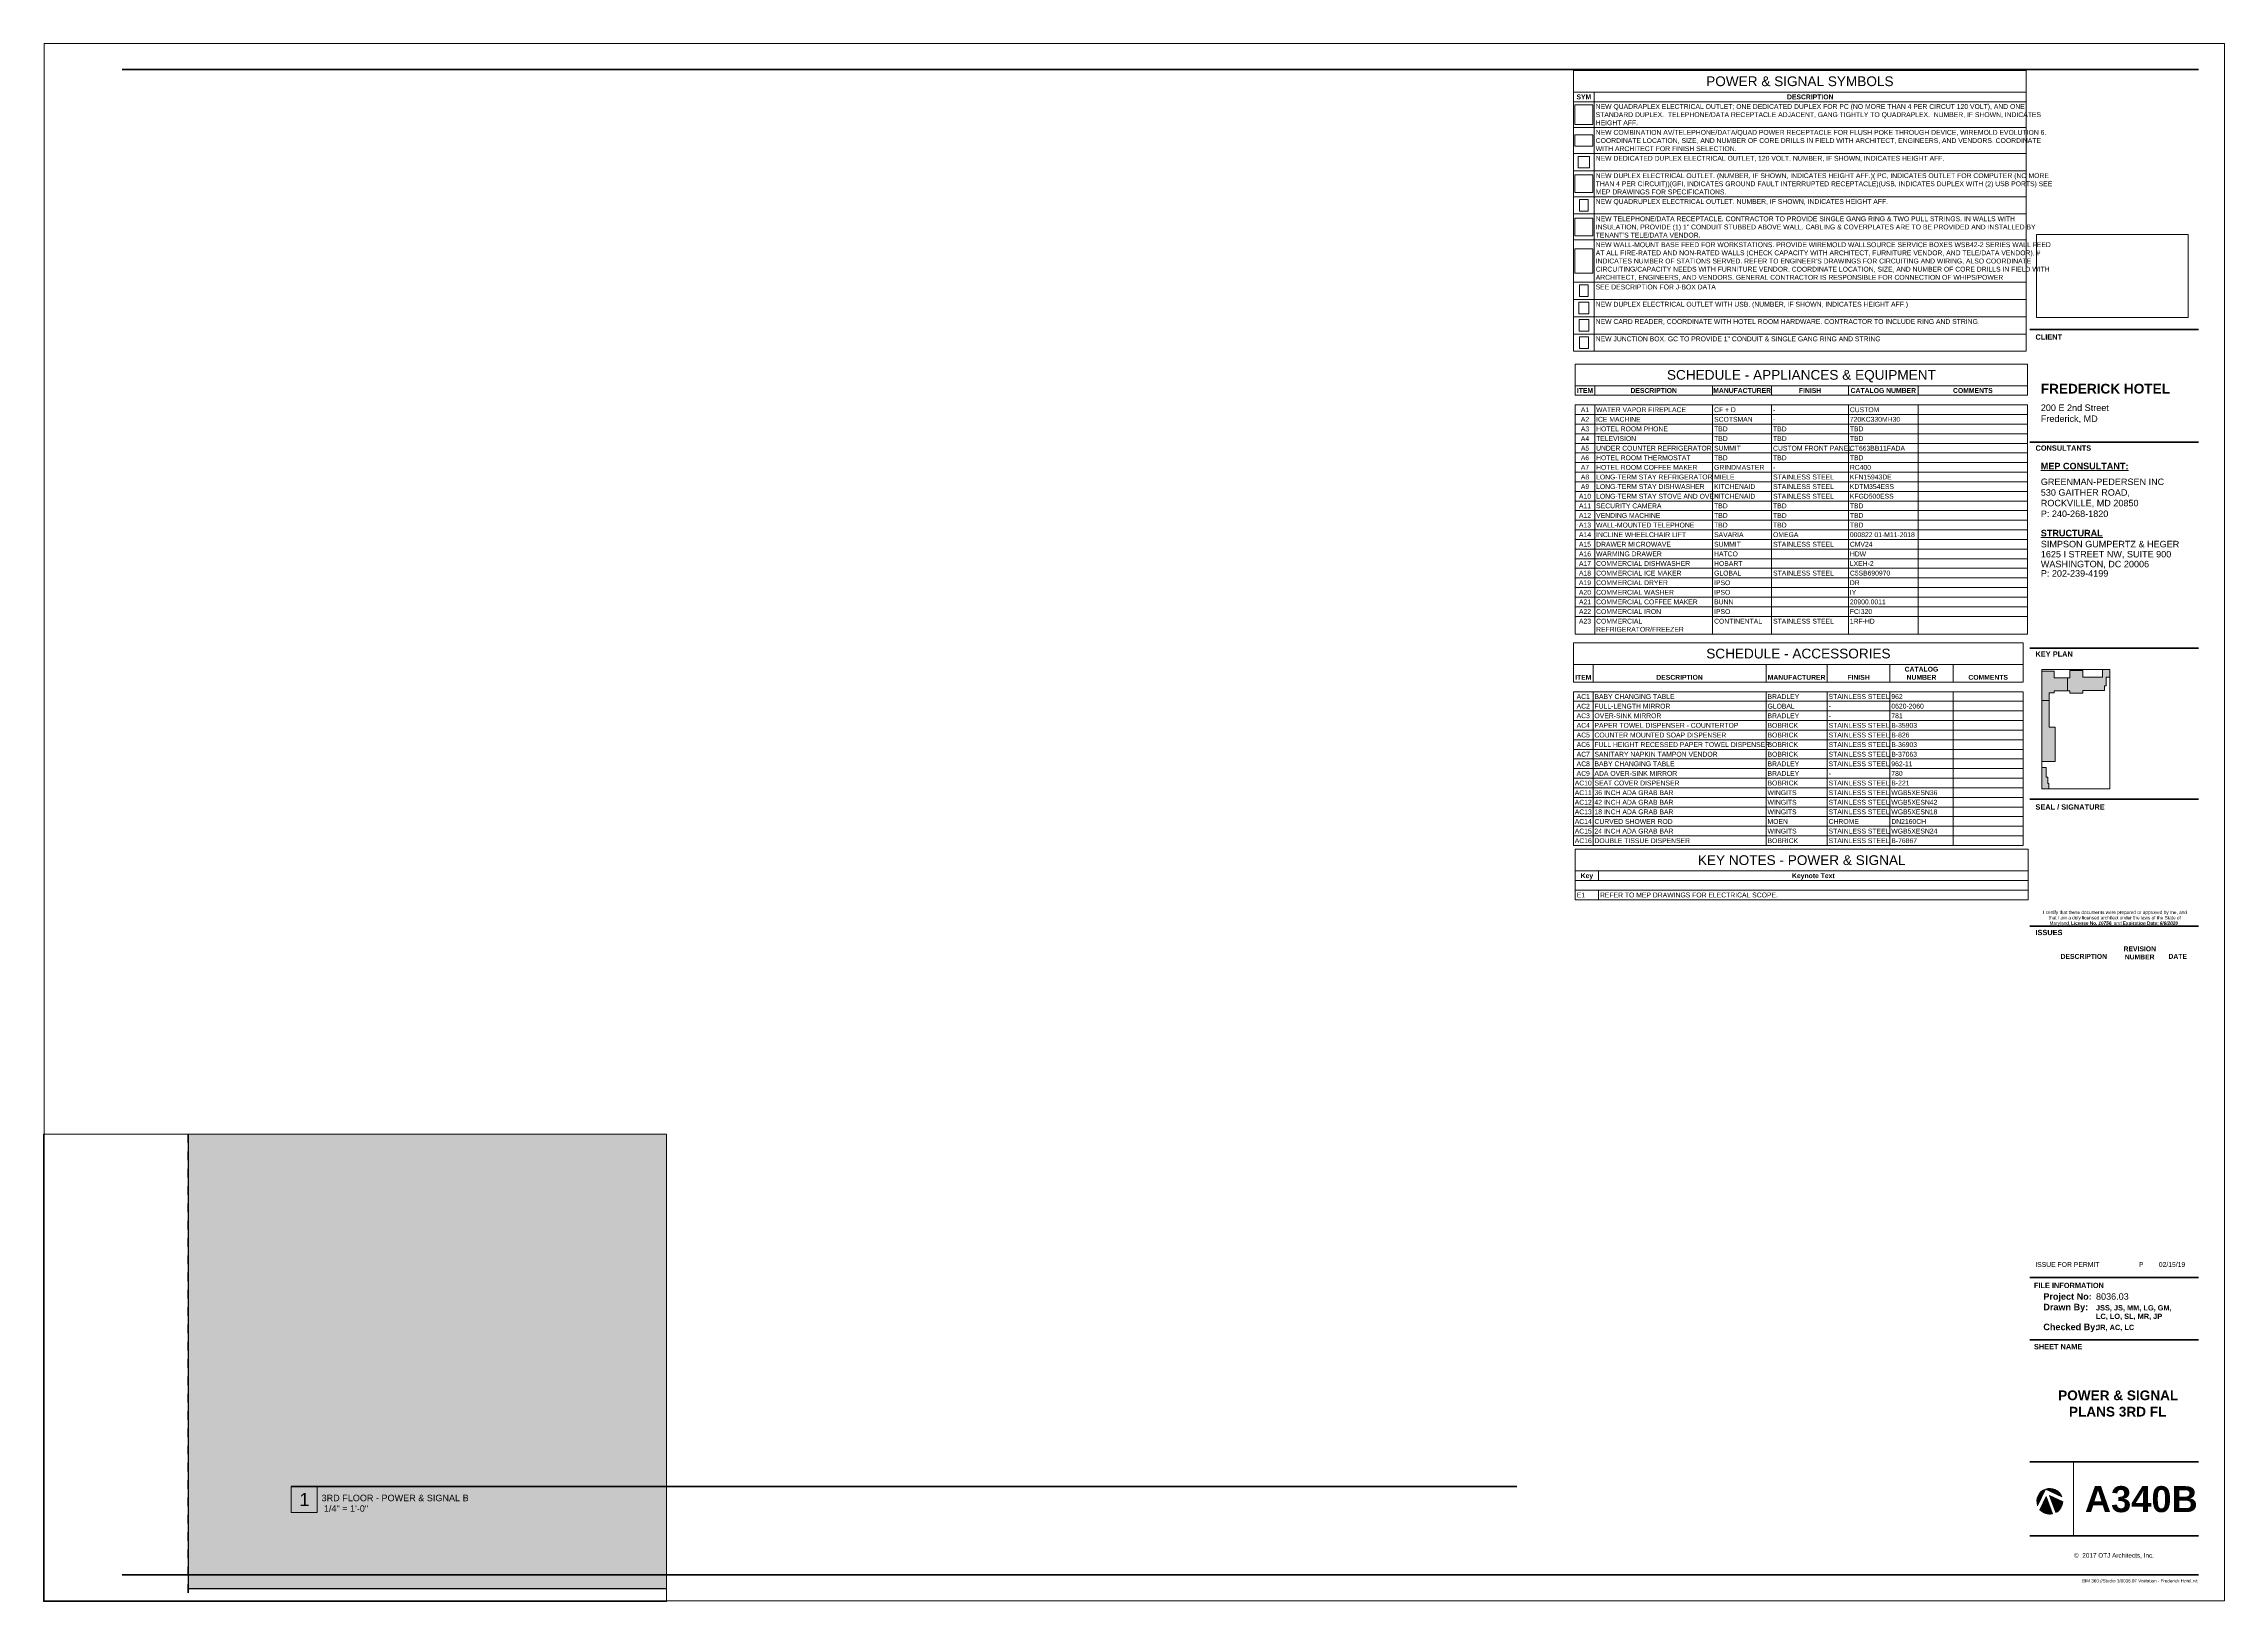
# Paper-space layout 'Layout1' of a CAD drawing. Header units: inches. Extents: x 0 to 42, y 0 to 30.
# The model-space entities are those that its viewports show. They can reach past a viewport. Long polylines and large blocks are cut down to what shows.
import ezdxf

# ---------------------------------------------------------------- set-up
doc = ezdxf.new("R2010")
doc.units = ezdxf.units.IN
doc.header["$MEASUREMENT"] = 0
doc.linetypes.add('Dash', pattern=[0.25, 0.125, -0.125])
for name, color, linetype, lineweight in [('A-ANNO-MATC', 214, 'Dash', 140), ('A-ANNO-NOTE', 131, 'Continuous', 40), ('A-DETL', 90, 'Continuous', 9), ('A-DETL-GENF', 92, 'Continuous', 9), ('A-DETL-THIN', 151, 'Continuous', 9), ('A-WALL', 113, 'Continuous', 18), ('A-WALL-PATT', 111, 'Continuous', 18), ('G-ANNO-SCHD', 231, 'Continuous', 9), ('G-ANNO-TTLB', 6, 'Continuous', 9), ('G-ANNO-TTLB-THIN', 151, 'Continuous', 9), ('G-ANNO-TTLB-WIDE', 214, 'Continuous', 50)]:
    doc.layers.add(name, color=color, linetype=linetype, lineweight=lineweight)
doc.layers.add('G-ANNO-NPLT', color=191, linetype='Continuous', plot=False)
doc.styles.add('Arial_1', font='arial.ttf', dxfattribs={"height": 0.064781})
doc.styles.add('Arial_2', font='arial.ttf', dxfattribs={"height": 0.125})
doc.styles.add('Arial_3', font='arial.ttf', dxfattribs={"height": 0.09375})
doc.styles.add('Arial_B', font='arialbd.ttf', dxfattribs={"height": 0.09375})
doc.styles.add('Arial_B_1', font='arialbd.ttf', dxfattribs={"height": 0.064781})
doc.styles.add('Arial_B_I', font='arialbi.ttf', dxfattribs={"height": 0.064781})
doc.styles.add('Swis721 Lt BT_2', font='swissl.ttf', dxfattribs={"height": 0.088084})
doc.styles.add('Swis721 Lt BT_3', font='swissl.ttf', dxfattribs={"height": 0.0625})
doc.styles.add('Swis721 Lt BT_4', font='swissl.ttf', dxfattribs={"height": 0.125})
doc.styles.add('Swis721 Lt BT_5', font='swissl.ttf', dxfattribs={"height": 0.25})
doc.styles.add('Swis721 Lt BT_6', font='swissl.ttf', dxfattribs={"height": 0.1875})
doc.styles.add('Swis721 Lt BT_7', font='swissl.ttf', dxfattribs={"height": 0.09375})
doc.styles.add('Swis721 Lt BT_B_1', font='', dxfattribs={"height": 0.101562})
doc.styles.add('Swis721 Lt BT_B_2', font='', dxfattribs={"height": 0.125})
doc.styles.add('Swis721 Lt BT_B_3', font='', dxfattribs={"height": 0.5})
doc.styles.add('Swis721 Lt BT_B_4', font='', dxfattribs={"height": 0.1875})
doc.styles.add('Swis721 Lt BT_B_5', font='', dxfattribs={"height": 0.09375})
doc.styles.get('Swis721 Lt BT_B_1').set_extended_font_data('Swis721 Lt BT', bold=True)
doc.styles.get('Swis721 Lt BT_B_2').set_extended_font_data('Swis721 Lt BT', bold=True)
doc.styles.get('Swis721 Lt BT_B_3').set_extended_font_data('Swis721 Lt BT', bold=True)
doc.styles.get('Swis721 Lt BT_B_4').set_extended_font_data('Swis721 Lt BT', bold=True)
doc.styles.get('Swis721 Lt BT_B_5').set_extended_font_data('Swis721 Lt BT', bold=True)
picture_1 = doc.add_image_def('image1.jpg', size_in_pixel=(2551, 1396))
picture_2 = doc.add_image_def('image2.jpg', size_in_pixel=(136, 174))
picture_3 = doc.add_image_def('image3.jpg', size_in_pixel=(245, 294))
picture_4 = doc.add_image_def('image4.jpg', size_in_pixel=(225, 259))
picture_5 = doc.add_image_def('image5.jpg', size_in_pixel=(157, 206))
picture_6 = doc.add_image_def('image6.jpg', size_in_pixel=(214, 294))
picture_7 = doc.add_image_def('image7.jpg', size_in_pixel=(59, 59))
picture_8 = doc.add_image_def('image8.jpg', size_in_pixel=(59, 77))
picture_9 = doc.add_image_def('image9.jpg', size_in_pixel=(59, 59))
picture_10 = doc.add_image_def('image10.jpg', size_in_pixel=(59, 59))
picture_11 = doc.add_image_def('image11.jpg', size_in_pixel=(123, 78))
picture_12 = doc.add_image_def('image12.jpg', size_in_pixel=(512, 558))

# ---------------------------------------------------------------- blocks, each defined once
blk = doc.blocks.new('Titleblock - 30 x 42 - MD-4782851-POWER _ SIGNAL PLANS 3RD FL')
at = {"layer": 'G-ANNO-TTLB'}
h = blk.add_hatch(color=256, dxfattribs=at)
edge = h.paths.add_edge_path(flags=0)
edge.add_line((38.564, 2.162), (38.415, 1.844))
edge.add_arc((38.649, 1.929), 0.249, 110, 200, ccw=False)
h = blk.add_hatch(color=256, dxfattribs=at)
edge = h.paths.add_edge_path(flags=0)
edge.add_line((38.882, 2.014), (38.564, 2.162))
edge.add_arc((38.649, 1.929), 0.249, 20, 110, ccw=False)
h = blk.add_hatch(color=256, dxfattribs=at)
edge = h.paths.add_edge_path(flags=0)
edge.add_line((38.46, 1.767), (38.577, 2.018))
edge.add_line((38.577, 2.018), (38.699, 1.685))
edge.add_arc((38.649, 1.929), 0.249, 220.6073, 281.5435, ccw=False)
h = blk.add_hatch(color=256, dxfattribs=at)
edge = h.paths.add_edge_path(flags=0)
edge.add_line((38.646, 2.043), (38.897, 1.926))
edge.add_arc((38.649, 1.929), 0.249, 298.4565, 359.3927, ccw=False)
edge.add_line((38.767, 1.71), (38.646, 2.043))
at = {"layer": 'A-ANNO-NOTE', "lineweight": 9}
for p, q in [((38.415, 1.844), (38.564, 2.162)), ((38.564, 2.162), (38.415, 1.844)), ((38.415, 1.844), (38.564, 2.162)), ((38.564, 2.162), (38.882, 2.014)), ((38.882, 2.014), (38.564, 2.162)), ((38.564, 2.162), (38.882, 2.014)), ((38.46, 1.767), (38.577, 2.018)), ((38.577, 2.018), (38.46, 1.767)), ((38.577, 2.018), (38.46, 1.767)), ((38.699, 1.685), (38.577, 2.018)), ((38.577, 2.018), (38.699, 1.685)), ((38.699, 1.685), (38.577, 2.018)), ((38.767, 1.71), (38.646, 2.043)), ((38.646, 2.043), (38.767, 1.71)), ((38.897, 1.926), (38.646, 2.043)), ((38.646, 2.043), (38.897, 1.926)), ((38.646, 2.043), (38.767, 1.71)), ((38.897, 1.926), (38.646, 2.043))]:
    blk.add_line(p, q, dxfattribs=at)
for start, end in [(110, 200), (110, 200), (110, 200), (20, 110), (20, 110), (20, 110), (220.6073, 281.5435), (220.6073, 281.5435), (220.6073, 281.5435), (298.4565, 359.3927), (298.4565, 359.3927), (298.4565, 359.3927)]:
    blk.add_arc((38.649, 1.929), 0.249, start, end, dxfattribs=at)
at = {"layer": 'G-ANNO-TTLB'}
for p, q in [((42.013, 30.012), (0.012, 30.012)), ((0.012, 30.012), (0.012, 0.012)), ((42.013, 0.012), (42.013, 30.012)), ((0.012, 0.012), (42.013, 0.012))]:
    blk.add_line(p, q, dxfattribs=at)
at = {"layer": 'G-ANNO-TTLB-THIN'}
blk.add_line((39.106, 2.69), (39.106, 1.262), dxfattribs=at)
at = {"layer": 'G-ANNO-TTLB-WIDE'}
for p, q in [((41.512, 29.512), (1.512, 29.512)), ((38.262, 24.507), (41.512, 24.507)), ((38.262, 22.336), (41.512, 22.336)), ((38.262, 18.368), (41.512, 18.368)), ((38.262, 15.453), (41.512, 15.453)), ((38.262, 13.012), (41.512, 13.012)), ((41.512, 6.238), (38.262, 6.238)), ((41.512, 5.041), (38.262, 5.041)), ((38.262, 2.69), (41.512, 2.69)), ((38.262, 1.262), (41.512, 1.262)), ((1.512, 0.512), (38.262, 0.512)), ((38.262, 0.512), (41.512, 0.512))]:
    blk.add_line(p, q, dxfattribs=at)
at = {"layer": 'G-ANNO-TTLB', "attachment_point": 1}
for s, insert, char_height, width, style in [('CLIENT', (38.373, 24.41), 0.1016, 0.57128, 'Swis721 Lt BT_B_1'), ('CONSULTANTS', (38.374, 22.271), 0.10156, 1.19938, 'Swis721 Lt BT_B_1'), ('\\LMEP CONSULTANT:', (38.476, 21.936), 0.125, 1.94425, 'Swis721 Lt BT_B_2'), ('KEY PLAN', (38.374, 18.303), 0.1016, 0.78275, 'Swis721 Lt BT_B_1'), ('SEAL / SIGNATURE', (38.373, 15.356), 0.10156, 1.48344, 'Swis721 Lt BT_B_1'), ('I certify that these documents were prepared or approved by me, and ', (38.519, 13.308), 0.06478, 3.333, 'Arial_1'), ('that I am a duly licensed architect under the laws of the State of ', (38.628, 13.204), 0.06478, 3.06472, 'Arial_1'), ('Maryland, ', (38.644, 13.099), 0.0648, 0.50184, 'Arial_1'), ('License No. ', (39.058, 13.099), 0.06478, 0.63756, 'Arial_B_1'), ('10756', (39.584, 13.099), 0.0648, 0.29984, 'Arial_B_I'), (', and ', (39.831, 13.099), 0.0648, 0.27144, 'Arial_1'), ('Expiration Date: ', (40.055, 13.099), 0.06478, 0.86166, 'Arial_B_1'), ('6/6/2020', (40.766, 13.099), 0.0648, 0.42294, 'Arial_B_I'), ('ISSUES', (38.373, 12.938), 0.1016, 0.58075, 'Swis721 Lt BT_B_1'), ('REVISION', (40.07, 12.619), 0.0937, 0.76381, 'Arial_B'), ('DESCRIPTION', (38.857, 12.473), 0.09375, 1.09838, 'Arial_B'), ('NUMBER', (40.093, 12.463), 0.0937, 0.71016, 'Arial_B'), ('DATE', (40.935, 12.473), 0.0937, 0.43556, 'Arial_B'), ('FILE INFORMATION', (38.344, 6.138), 0.10156, 1.51816, 'Swis721 Lt BT_B_1'), ('Project No:', (38.525, 5.937), 0.125, 1.05103, 'Swis721 Lt BT_B_2'), ('Drawn By:', (38.525, 5.734), 0.125, 0.96581, 'Swis721 Lt BT_B_2'), ('JSS, JS, MM, LG, GM, ', (39.538, 5.707), 0.10156, 1.69806, 'Swis721 Lt BT_B_1'), ('LC, LO, SL, MR, JP', (39.538, 5.543), 0.10156, 1.44241, 'Swis721 Lt BT_B_1'), ('Checked By:', (38.525, 5.35), 0.125, 1.20253, 'Swis721 Lt BT_B_2'), ('JR, AC, LC', (39.542, 5.33), 0.1016, 0.82062, 'Swis721 Lt BT_B_1'), ('SHEET NAME', (38.344, 4.958), 0.1016, 1.04156, 'Swis721 Lt BT_B_1'), ('©  2017 OTJ Architects, Inc.', (39.116, 0.93), 0.08808, 1.85587, 'Swis721 Lt BT_2')]:
    blk.add_mtext(s, dxfattribs=dict(at, insert=insert, char_height=char_height, width=width, style=style))
at = {"layer": 'G-ANNO-TTLB'}
image = blk.add_image(picture_1, insert=(38.392, 24.734), size_in_units=(2.924, 1.6), dxfattribs=at)
image.dxf.flags = 7
blk = doc.blocks.new('Viewport - View Title-792418-POWER _ SIGNAL PLANS 3RD FL')
at = {"layer": 'G-ANNO-TTLB'}
for p, q in [((-0.5, 0), (-0.5, -0.5)), ((0, 0), (0, -0.5)), ((0, -0.5), (-0.5, -0.5))]:
    blk.add_line(p, q, dxfattribs=at)
at = {"layer": 'G-ANNO-TTLB', "lineweight": 90}
blk.add_line((-0.5, 0), (0, 0), dxfattribs=at)

msp = doc.modelspace()

# ---------------------------------------------------------------- hatches: boundary and pattern name
at = {"layer": 'A-DETL-GENF'}
h = msp.add_hatch(color=254, dxfattribs=at)
h.paths.add_polyline_path([(466.567, 23.621), (568.567, 23.621), (568.567, 227.621), (523.067, 227.621), (523.067, 453.121), (466.567, 453.121), (466.567, 821.073), (302.817, 821.073), (302.817, 23.621)], flags=0)
h.paths.add_polyline_path([(753.767, 1040.742), (802.189, 1040.742), (802.189, 2301.4), (583.45, 2301.4), (583.45, 3293.459), (302.432, 3293.459), (302.432, 1040.742), (583.45, 1040.742)], flags=0)
h.paths.add_polyline_path([(1818.27, 3566.418), (1818.27, 3659.478), (2629.26, 3659.478), (2629.26, 3835.412), (2685.306, 3835.412), (2685.306, 4155.83), (2819.362, 4156.595), (2819.362, 4437.522), (2548.731, 4437.522), (2548.731, 4156.595), (1818.27, 4156.595), (1818.27, 4406.106), (1339.209, 4406.106), (1339.209, 4131.269), (1261.209, 4131.269), (1261.209, 3651.909), (1339.209, 3651.909), (1339.209, 3566.418)], flags=0)
msp.add_hatch(color=7, dxfattribs=at).paths.add_polyline_path([(487.082, 3293.459), (583.45, 3293.459), (583.45, 3581.459), (767.423, 3581.459), (767.423, 3651.909), (1261.209, 3651.909), (1261.209, 4131.269), (767.423, 4131.269), (767.423, 4381.459), (302.432, 4381.459), (302.432, 3293.459)], flags=0)
at = {"layer": 'A-WALL-PATT', "lineweight": 9}
h = msp.add_hatch(color=7, dxfattribs=at)
h.paths.add_polyline_path([(1.715, -1.167), (18.215, -1.167), (18.215, 814.521), (1.715, 814.521), (1.715, 80.877)], flags=0)
h.paths.add_polyline_path([(4.965, 425.605), (4.965, 450.105), (6.965, 450.105), (6.965, 425.605)], flags=0)
h.paths.add_polyline_path([(4.965, 471.434), (4.965, 495.934), (6.965, 495.934), (6.965, 471.434), (5.873, 471.434)], flags=0)

# ---------------------------------------------------------------- linework, layer by layer
at = {"layer": 'A-ANNO-MATC'}
msp.add_line((1.715, 857.521), (1.715, -90.479), dxfattribs=at)
at = {"layer": 'A-DETL'}
for p, q in [((2819.362, 4437.522), (2548.731, 4437.522)), ((2548.731, 4437.522), (2548.731, 4156.595)), ((2819.362, 4155.83), (2819.362, 4437.522)), ((1818.27, 4406.106), (1339.209, 4406.106)), ((1339.209, 4406.106), (1339.209, 4131.269)), ((1818.27, 4156.595), (1818.27, 4406.106)), ((767.423, 4381.459), (302.432, 4381.459)), ((302.432, 4381.459), (302.432, 3293.459)), ((767.423, 4381.459), (302.432, 4381.459)), ((302.432, 4381.459), (302.432, 1040.742)), ((767.423, 4131.269), (767.423, 4381.459)), ((767.423, 4131.269), (767.423, 4381.459)), ((2548.731, 4156.595), (1818.27, 4156.595)), ((2685.306, 3835.412), (2685.306, 4155.83)), ((2685.306, 4155.83), (2819.362, 4155.83)), ((1261.209, 4131.269), (767.423, 4131.269)), ((1339.209, 4131.269), (767.423, 4131.269)), ((1261.209, 3651.909), (1261.209, 4131.269)), ((2629.26, 3659.478), (2629.26, 3835.412)), ((2629.26, 3835.412), (2685.306, 3835.412)), ((1818.27, 3566.418), (1818.27, 3659.478)), ((1818.27, 3659.478), (2629.26, 3659.478)), ((767.423, 3581.459), (767.423, 3651.909)), ((767.423, 3651.909), (1261.209, 3651.909)), ((767.423, 3581.459), (767.423, 3651.909)), ((767.423, 3651.909), (1339.209, 3651.909)), ((1339.209, 3651.909), (1339.209, 3566.418)), ((583.45, 3293.459), (583.45, 3581.459)), ((583.45, 3581.459), (767.423, 3581.459)), ((583.45, 2301.4), (583.45, 3581.459)), ((583.45, 3581.459), (767.423, 3581.459)), ((1339.209, 3566.418), (1818.27, 3566.418)), ((302.432, 3293.459), (583.45, 3293.459)), ((802.189, 2301.4), (583.45, 2301.4)), ((802.189, 1040.742), (802.189, 2301.4)), ((302.432, 1040.742), (802.189, 1040.742)), ((466.567, 821.073), (302.817, 821.073)), ((302.817, 821.073), (302.817, 23.621)), ((466.567, 453.121), (466.567, 821.073)), ((523.067, 453.121), (466.567, 453.121)), ((523.067, 227.621), (523.067, 453.121)), ((568.567, 227.621), (523.067, 227.621)), ((568.567, 23.621), (568.567, 227.621)), ((302.817, 23.621), (568.567, 23.621))]:
    msp.add_line(p, q, dxfattribs=at)
at = {"layer": 'A-WALL', "color": 8, "lineweight": 30}
for p, q in [((1.715, 84.468), (1.715, -1.167)), ((1.715, -1.167), (50.741, -1.167))]:
    msp.add_line(p, q, dxfattribs=at)

psp = doc.layouts.get("Layout1")

# ---------------------------------------------------------------- linework, layer by layer
at = {"layer": 'A-DETL-THIN'}
for p, q in [((29.474, 29.496), (29.474, 29.079)), ((38.195, 29.496), (29.474, 29.496)), ((38.195, 29.079), (38.195, 29.496)), ((29.474, 29.079), (29.474, 28.894)), ((29.474, 29.079), (38.195, 29.079)), ((29.873, 29.079), (29.873, 28.894)), ((38.195, 29.079), (38.195, 28.894)), ((29.873, 28.894), (29.474, 28.894)), ((29.474, 28.894), (29.474, 28.395)), ((38.195, 28.894), (29.873, 28.894)), ((29.873, 28.894), (29.873, 28.395)), ((38.195, 28.894), (38.195, 28.395)), ((29.873, 28.395), (29.474, 28.395)), ((29.474, 28.395), (29.474, 27.896)), ((38.195, 28.395), (29.873, 28.395)), ((29.873, 28.395), (29.873, 27.896)), ((38.195, 28.395), (38.195, 27.896)), ((29.873, 27.896), (29.474, 27.896)), ((29.474, 27.896), (29.474, 27.562)), ((38.195, 27.896), (29.873, 27.896)), ((29.873, 27.896), (29.873, 27.562)), ((38.195, 27.896), (38.195, 27.562)), ((29.873, 27.562), (29.474, 27.562)), ((29.474, 27.562), (29.474, 27.063)), ((38.195, 27.562), (29.873, 27.562)), ((29.873, 27.562), (29.873, 27.063)), ((38.195, 27.562), (38.195, 27.063)), ((29.873, 27.063), (29.474, 27.063)), ((29.474, 27.063), (29.474, 26.73)), ((38.195, 27.063), (29.873, 27.063)), ((29.873, 27.063), (29.873, 26.73)), ((38.195, 27.063), (38.195, 26.73)), ((29.873, 26.73), (29.474, 26.73)), ((29.474, 26.73), (29.474, 26.231)), ((38.195, 26.73), (29.873, 26.73)), ((29.873, 26.73), (29.873, 26.231)), ((38.195, 26.73), (38.195, 26.231)), ((29.873, 26.231), (29.474, 26.231)), ((29.474, 26.231), (29.474, 25.417)), ((38.195, 26.231), (29.873, 26.231)), ((29.873, 26.231), (29.873, 25.417)), ((38.195, 26.231), (38.195, 25.417)), ((29.873, 25.417), (29.474, 25.417)), ((29.474, 25.417), (29.474, 25.084)), ((38.195, 25.417), (29.873, 25.417)), ((29.873, 25.417), (29.873, 25.084)), ((38.195, 25.417), (38.195, 25.084)), ((29.873, 25.084), (29.474, 25.084)), ((29.474, 25.084), (29.474, 24.751)), ((38.195, 25.084), (29.873, 25.084)), ((29.873, 25.084), (29.873, 24.751)), ((38.195, 25.084), (38.195, 24.751)), ((29.873, 24.751), (29.474, 24.751)), ((29.474, 24.751), (29.474, 24.417)), ((29.873, 24.417), (29.474, 24.417)), ((29.474, 24.417), (29.474, 24.084)), ((38.195, 24.751), (29.873, 24.751)), ((29.873, 24.751), (29.873, 24.417)), ((38.195, 24.417), (29.873, 24.417)), ((29.873, 24.417), (29.873, 24.084)), ((38.195, 24.751), (38.195, 24.417)), ((38.195, 24.417), (38.195, 24.084)), ((29.873, 24.084), (29.474, 24.084)), ((38.195, 24.084), (29.873, 24.084)), ((29.508, 23.839), (29.508, 23.422)), ((38.219, 23.839), (29.508, 23.839)), ((38.219, 23.422), (38.219, 23.839)), ((29.508, 23.422), (29.508, 23.237)), ((29.508, 23.422), (38.219, 23.422)), ((29.881, 23.237), (29.508, 23.237)), ((29.881, 23.422), (29.881, 23.237)), ((32.154, 23.237), (29.881, 23.237)), ((32.154, 23.422), (32.154, 23.237)), ((33.29, 23.237), (32.154, 23.237)), ((33.29, 23.422), (33.29, 23.237)), ((34.769, 23.237), (33.29, 23.237)), ((34.769, 23.422), (34.769, 23.237)), ((36.115, 23.237), (34.769, 23.237)), ((36.115, 23.422), (36.115, 23.237)), ((38.219, 23.237), (36.115, 23.237)), ((38.219, 23.422), (38.219, 23.237)), ((29.881, 23.052), (29.508, 23.052)), ((29.508, 23.052), (29.508, 22.867)), ((29.881, 22.867), (29.508, 22.867)), ((29.508, 22.867), (29.508, 22.682)), ((32.154, 23.052), (29.881, 23.052)), ((29.881, 23.052), (29.881, 22.867)), ((32.154, 22.867), (29.881, 22.867)), ((29.881, 22.867), (29.881, 22.682)), ((33.29, 23.052), (32.154, 23.052)), ((32.154, 23.052), (32.154, 22.867)), ((33.29, 22.867), (32.154, 22.867)), ((32.154, 22.867), (32.154, 22.682)), ((34.769, 23.052), (33.29, 23.052)), ((33.29, 23.052), (33.29, 22.867)), ((34.769, 22.867), (33.29, 22.867)), ((33.29, 22.867), (33.29, 22.682)), ((36.115, 23.052), (34.769, 23.052)), ((34.769, 23.052), (34.769, 22.867)), ((36.115, 22.867), (34.769, 22.867)), ((34.769, 22.867), (34.769, 22.682)), ((38.219, 23.052), (36.115, 23.052)), ((36.115, 23.052), (36.115, 22.867)), ((38.219, 22.867), (36.115, 22.867)), ((36.115, 22.867), (36.115, 22.682)), ((38.219, 23.052), (38.219, 22.867)), ((38.219, 22.867), (38.219, 22.682)), ((29.881, 22.682), (29.508, 22.682)), ((29.508, 22.682), (29.508, 22.496)), ((29.881, 22.496), (29.508, 22.496)), ((29.508, 22.496), (29.508, 22.311)), ((29.881, 22.311), (29.508, 22.311)), ((29.508, 22.311), (29.508, 22.126)), ((32.154, 22.682), (29.881, 22.682)), ((29.881, 22.682), (29.881, 22.496)), ((32.154, 22.496), (29.881, 22.496)), ((29.881, 22.496), (29.881, 22.311)), ((32.154, 22.311), (29.881, 22.311)), ((29.881, 22.311), (29.881, 22.126)), ((33.29, 22.682), (32.154, 22.682)), ((32.154, 22.682), (32.154, 22.496)), ((33.29, 22.496), (32.154, 22.496)), ((32.154, 22.496), (32.154, 22.311)), ((33.29, 22.311), (32.154, 22.311)), ((32.154, 22.311), (32.154, 22.126)), ((34.769, 22.682), (33.29, 22.682)), ((33.29, 22.682), (33.29, 22.496)), ((34.769, 22.496), (33.29, 22.496)), ((33.29, 22.496), (33.29, 22.311)), ((34.769, 22.311), (33.29, 22.311)), ((33.29, 22.311), (33.29, 22.126)), ((36.115, 22.682), (34.769, 22.682)), ((34.769, 22.682), (34.769, 22.496)), ((36.115, 22.496), (34.769, 22.496)), ((34.769, 22.496), (34.769, 22.311)), ((36.115, 22.311), (34.769, 22.311)), ((34.769, 22.311), (34.769, 22.126)), ((38.219, 22.682), (36.115, 22.682)), ((36.115, 22.682), (36.115, 22.496)), ((38.219, 22.496), (36.115, 22.496)), ((36.115, 22.496), (36.115, 22.311)), ((38.219, 22.311), (36.115, 22.311)), ((36.115, 22.311), (36.115, 22.126)), ((38.219, 22.682), (38.219, 22.496)), ((38.219, 22.496), (38.219, 22.311)), ((38.219, 22.311), (38.219, 22.126)), ((29.881, 22.126), (29.508, 22.126)), ((29.508, 22.126), (29.508, 21.941)), ((29.881, 21.941), (29.508, 21.941)), ((29.508, 21.941), (29.508, 21.756)), ((32.154, 22.126), (29.881, 22.126)), ((29.881, 22.126), (29.881, 21.941)), ((32.154, 21.941), (29.881, 21.941)), ((29.881, 21.941), (29.881, 21.756)), ((33.29, 22.126), (32.154, 22.126)), ((32.154, 22.126), (32.154, 21.941)), ((33.29, 21.941), (32.154, 21.941)), ((32.154, 21.941), (32.154, 21.756)), ((34.769, 22.126), (33.29, 22.126)), ((33.29, 22.126), (33.29, 21.941)), ((34.769, 21.941), (33.29, 21.941)), ((33.29, 21.941), (33.29, 21.756)), ((36.115, 22.126), (34.769, 22.126)), ((34.769, 22.126), (34.769, 21.941)), ((36.115, 21.941), (34.769, 21.941)), ((34.769, 21.941), (34.769, 21.756)), ((38.219, 22.126), (36.115, 22.126)), ((36.115, 22.126), (36.115, 21.941)), ((38.219, 21.941), (36.115, 21.941)), ((36.115, 21.941), (36.115, 21.756)), ((38.219, 22.126), (38.219, 21.941)), ((38.219, 21.941), (38.219, 21.756)), ((29.881, 21.756), (29.508, 21.756)), ((29.508, 21.756), (29.508, 21.571)), ((29.881, 21.571), (29.508, 21.571)), ((29.508, 21.571), (29.508, 21.385)), ((32.154, 21.756), (29.881, 21.756)), ((29.881, 21.756), (29.881, 21.571)), ((32.154, 21.571), (29.881, 21.571)), ((29.881, 21.571), (29.881, 21.385)), ((33.29, 21.756), (32.154, 21.756)), ((32.154, 21.756), (32.154, 21.571)), ((33.29, 21.571), (32.154, 21.571)), ((32.154, 21.571), (32.154, 21.385)), ((34.769, 21.756), (33.29, 21.756)), ((33.29, 21.756), (33.29, 21.571)), ((34.769, 21.571), (33.29, 21.571)), ((33.29, 21.571), (33.29, 21.385)), ((36.115, 21.756), (34.769, 21.756)), ((34.769, 21.756), (34.769, 21.571)), ((36.115, 21.571), (34.769, 21.571)), ((34.769, 21.571), (34.769, 21.385)), ((38.219, 21.756), (36.115, 21.756)), ((36.115, 21.756), (36.115, 21.571)), ((38.219, 21.571), (36.115, 21.571)), ((36.115, 21.571), (36.115, 21.385)), ((38.219, 21.756), (38.219, 21.571)), ((38.219, 21.571), (38.219, 21.385)), ((29.881, 21.385), (29.508, 21.385)), ((29.508, 21.385), (29.508, 21.2)), ((29.881, 21.2), (29.508, 21.2)), ((29.508, 21.2), (29.508, 21.015)), ((29.881, 21.015), (29.508, 21.015)), ((29.508, 21.015), (29.508, 20.83)), ((32.154, 21.385), (29.881, 21.385)), ((29.881, 21.385), (29.881, 21.2)), ((32.154, 21.2), (29.881, 21.2)), ((29.881, 21.2), (29.881, 21.015)), ((32.154, 21.015), (29.881, 21.015)), ((29.881, 21.015), (29.881, 20.83)), ((33.29, 21.385), (32.154, 21.385)), ((32.154, 21.385), (32.154, 21.2)), ((33.29, 21.2), (32.154, 21.2)), ((32.154, 21.2), (32.154, 21.015)), ((33.29, 21.015), (32.154, 21.015)), ((32.154, 21.015), (32.154, 20.83)), ((34.769, 21.385), (33.29, 21.385)), ((33.29, 21.385), (33.29, 21.2)), ((34.769, 21.2), (33.29, 21.2)), ((33.29, 21.2), (33.29, 21.015)), ((34.769, 21.015), (33.29, 21.015)), ((33.29, 21.015), (33.29, 20.83)), ((36.115, 21.385), (34.769, 21.385)), ((34.769, 21.385), (34.769, 21.2)), ((36.115, 21.2), (34.769, 21.2)), ((34.769, 21.2), (34.769, 21.015)), ((36.115, 21.015), (34.769, 21.015)), ((34.769, 21.015), (34.769, 20.83)), ((38.219, 21.385), (36.115, 21.385)), ((36.115, 21.385), (36.115, 21.2)), ((38.219, 21.2), (36.115, 21.2)), ((36.115, 21.2), (36.115, 21.015)), ((38.219, 21.015), (36.115, 21.015)), ((36.115, 21.015), (36.115, 20.83)), ((38.219, 21.385), (38.219, 21.2)), ((38.219, 21.2), (38.219, 21.015)), ((38.219, 21.015), (38.219, 20.83)), ((29.881, 20.83), (29.508, 20.83)), ((29.508, 20.83), (29.508, 20.645)), ((29.881, 20.645), (29.508, 20.645)), ((29.508, 20.645), (29.508, 20.46)), ((32.154, 20.83), (29.881, 20.83)), ((29.881, 20.83), (29.881, 20.645)), ((32.154, 20.645), (29.881, 20.645)), ((29.881, 20.645), (29.881, 20.46)), ((33.29, 20.83), (32.154, 20.83)), ((32.154, 20.83), (32.154, 20.645)), ((33.29, 20.645), (32.154, 20.645)), ((32.154, 20.645), (32.154, 20.46)), ((34.769, 20.83), (33.29, 20.83)), ((33.29, 20.83), (33.29, 20.645)), ((34.769, 20.645), (33.29, 20.645)), ((33.29, 20.645), (33.29, 20.46)), ((36.115, 20.83), (34.769, 20.83)), ((34.769, 20.83), (34.769, 20.645)), ((36.115, 20.645), (34.769, 20.645)), ((34.769, 20.645), (34.769, 20.46)), ((38.219, 20.83), (36.115, 20.83)), ((36.115, 20.83), (36.115, 20.645)), ((38.219, 20.645), (36.115, 20.645)), ((36.115, 20.645), (36.115, 20.46)), ((38.219, 20.83), (38.219, 20.645)), ((38.219, 20.645), (38.219, 20.46)), ((29.881, 20.46), (29.508, 20.46)), ((29.508, 20.46), (29.508, 20.274)), ((29.881, 20.274), (29.508, 20.274)), ((29.508, 20.274), (29.508, 20.089)), ((32.154, 20.46), (29.881, 20.46)), ((29.881, 20.46), (29.881, 20.274)), ((32.154, 20.274), (29.881, 20.274)), ((29.881, 20.274), (29.881, 20.089)), ((33.29, 20.46), (32.154, 20.46)), ((32.154, 20.46), (32.154, 20.274)), ((33.29, 20.274), (32.154, 20.274)), ((32.154, 20.274), (32.154, 20.089)), ((34.769, 20.46), (33.29, 20.46)), ((33.29, 20.46), (33.29, 20.274)), ((34.769, 20.274), (33.29, 20.274)), ((33.29, 20.274), (33.29, 20.089)), ((36.115, 20.46), (34.769, 20.46)), ((34.769, 20.46), (34.769, 20.274)), ((36.115, 20.274), (34.769, 20.274)), ((34.769, 20.274), (34.769, 20.089)), ((38.219, 20.46), (36.115, 20.46)), ((36.115, 20.46), (36.115, 20.274)), ((38.219, 20.274), (36.115, 20.274)), ((36.115, 20.274), (36.115, 20.089)), ((38.219, 20.46), (38.219, 20.274)), ((38.219, 20.274), (38.219, 20.089)), ((29.881, 20.089), (29.508, 20.089)), ((29.508, 20.089), (29.508, 19.904)), ((29.881, 19.904), (29.508, 19.904)), ((29.508, 19.904), (29.508, 19.719)), ((32.154, 20.089), (29.881, 20.089)), ((29.881, 20.089), (29.881, 19.904)), ((32.154, 19.904), (29.881, 19.904)), ((29.881, 19.904), (29.881, 19.719)), ((33.29, 20.089), (32.154, 20.089)), ((32.154, 20.089), (32.154, 19.904)), ((33.29, 19.904), (32.154, 19.904)), ((32.154, 19.904), (32.154, 19.719)), ((34.769, 20.089), (33.29, 20.089)), ((33.29, 20.089), (33.29, 19.904)), ((34.769, 19.904), (33.29, 19.904)), ((33.29, 19.904), (33.29, 19.719)), ((36.115, 20.089), (34.769, 20.089)), ((34.769, 20.089), (34.769, 19.904)), ((36.115, 19.904), (34.769, 19.904)), ((34.769, 19.904), (34.769, 19.719)), ((38.219, 20.089), (36.115, 20.089)), ((36.115, 20.089), (36.115, 19.904)), ((38.219, 19.904), (36.115, 19.904)), ((36.115, 19.904), (36.115, 19.719)), ((38.219, 20.089), (38.219, 19.904)), ((38.219, 19.904), (38.219, 19.719)), ((29.881, 19.719), (29.508, 19.719)), ((29.508, 19.719), (29.508, 19.534)), ((29.881, 19.534), (29.508, 19.534)), ((29.508, 19.534), (29.508, 19.349)), ((29.881, 19.349), (29.508, 19.349)), ((29.508, 19.349), (29.508, 19.163)), ((32.154, 19.719), (29.881, 19.719)), ((29.881, 19.719), (29.881, 19.534)), ((32.154, 19.534), (29.881, 19.534)), ((29.881, 19.534), (29.881, 19.349)), ((32.154, 19.349), (29.881, 19.349)), ((29.881, 19.349), (29.881, 19.163)), ((33.29, 19.719), (32.154, 19.719)), ((32.154, 19.719), (32.154, 19.534)), ((33.29, 19.534), (32.154, 19.534)), ((32.154, 19.534), (32.154, 19.349)), ((33.29, 19.349), (32.154, 19.349)), ((32.154, 19.349), (32.154, 19.163)), ((34.769, 19.719), (33.29, 19.719)), ((33.29, 19.719), (33.29, 19.534)), ((34.769, 19.534), (33.29, 19.534)), ((33.29, 19.534), (33.29, 19.349)), ((34.769, 19.349), (33.29, 19.349)), ((33.29, 19.349), (33.29, 19.163)), ((36.115, 19.719), (34.769, 19.719)), ((34.769, 19.719), (34.769, 19.534)), ((36.115, 19.534), (34.769, 19.534)), ((34.769, 19.534), (34.769, 19.349)), ((36.115, 19.349), (34.769, 19.349)), ((34.769, 19.349), (34.769, 19.163)), ((38.219, 19.719), (36.115, 19.719)), ((36.115, 19.719), (36.115, 19.534)), ((38.219, 19.534), (36.115, 19.534)), ((36.115, 19.534), (36.115, 19.349)), ((38.219, 19.349), (36.115, 19.349)), ((36.115, 19.349), (36.115, 19.163)), ((38.219, 19.719), (38.219, 19.534)), ((38.219, 19.534), (38.219, 19.349)), ((38.219, 19.349), (38.219, 19.163)), ((29.881, 19.163), (29.508, 19.163)), ((29.508, 19.163), (29.508, 18.978)), ((29.881, 18.978), (29.508, 18.978)), ((29.508, 18.978), (29.508, 18.636)), ((32.154, 19.163), (29.881, 19.163)), ((29.881, 19.163), (29.881, 18.978)), ((32.154, 18.978), (29.881, 18.978)), ((29.881, 18.978), (29.881, 18.636)), ((33.29, 19.163), (32.154, 19.163)), ((32.154, 19.163), (32.154, 18.978)), ((33.29, 18.978), (32.154, 18.978)), ((32.154, 18.978), (32.154, 18.636)), ((34.769, 19.163), (33.29, 19.163)), ((33.29, 19.163), (33.29, 18.978)), ((34.769, 18.978), (33.29, 18.978)), ((33.29, 18.978), (33.29, 18.636)), ((36.115, 19.163), (34.769, 19.163)), ((34.769, 19.163), (34.769, 18.978)), ((36.115, 18.978), (34.769, 18.978)), ((34.769, 18.978), (34.769, 18.636)), ((38.219, 19.163), (36.115, 19.163)), ((36.115, 19.163), (36.115, 18.978)), ((38.219, 18.978), (36.115, 18.978)), ((36.115, 18.978), (36.115, 18.636)), ((38.219, 19.163), (38.219, 18.978)), ((38.219, 18.978), (38.219, 18.636)), ((29.881, 18.636), (29.508, 18.636)), ((32.154, 18.636), (29.881, 18.636)), ((33.29, 18.636), (32.154, 18.636)), ((34.769, 18.636), (33.29, 18.636)), ((36.115, 18.636), (34.769, 18.636)), ((38.219, 18.636), (36.115, 18.636)), ((29.474, 18.47), (29.474, 18.053)), ((38.138, 18.47), (29.474, 18.47)), ((38.138, 18.053), (38.138, 18.47)), ((29.474, 18.053), (29.474, 17.711)), ((29.474, 18.053), (38.138, 18.053)), ((29.849, 17.711), (29.474, 17.711)), ((29.849, 18.053), (29.849, 17.711)), ((33.183, 17.711), (29.849, 17.711)), ((33.183, 18.053), (33.183, 17.711)), ((34.36, 17.711), (33.183, 17.711)), ((34.36, 18.053), (34.36, 17.711)), ((35.568, 17.711), (34.36, 17.711)), ((35.568, 18.053), (35.568, 17.711)), ((36.787, 17.711), (35.568, 17.711)), ((36.787, 18.053), (36.787, 17.711)), ((38.138, 17.711), (36.787, 17.711)), ((38.138, 18.053), (38.138, 17.711)), ((29.849, 17.526), (29.474, 17.526)), ((29.474, 17.526), (29.474, 17.341)), ((29.849, 17.341), (29.474, 17.341)), ((29.474, 17.341), (29.474, 17.156)), ((33.183, 17.526), (29.849, 17.526)), ((29.849, 17.526), (29.849, 17.341)), ((33.183, 17.341), (29.849, 17.341)), ((29.849, 17.341), (29.849, 17.156)), ((34.36, 17.526), (33.183, 17.526)), ((33.183, 17.526), (33.183, 17.341)), ((34.36, 17.341), (33.183, 17.341)), ((33.183, 17.341), (33.183, 17.156)), ((35.568, 17.526), (34.36, 17.526)), ((34.36, 17.526), (34.36, 17.341)), ((35.568, 17.341), (34.36, 17.341)), ((34.36, 17.341), (34.36, 17.156)), ((36.787, 17.526), (35.568, 17.526)), ((35.568, 17.526), (35.568, 17.341)), ((36.787, 17.341), (35.568, 17.341)), ((35.568, 17.341), (35.568, 17.156)), ((38.138, 17.526), (36.787, 17.526)), ((36.787, 17.526), (36.787, 17.341)), ((38.138, 17.341), (36.787, 17.341)), ((36.787, 17.341), (36.787, 17.156)), ((38.138, 17.526), (38.138, 17.341)), ((38.138, 17.341), (38.138, 17.156)), ((29.849, 17.156), (29.474, 17.156)), ((29.474, 17.156), (29.474, 16.97)), ((29.849, 16.97), (29.474, 16.97)), ((29.474, 16.97), (29.474, 16.785)), ((33.183, 17.156), (29.849, 17.156)), ((29.849, 17.156), (29.849, 16.97)), ((33.183, 16.97), (29.849, 16.97)), ((29.849, 16.97), (29.849, 16.785)), ((34.36, 17.156), (33.183, 17.156)), ((33.183, 17.156), (33.183, 16.97)), ((34.36, 16.97), (33.183, 16.97)), ((33.183, 16.97), (33.183, 16.785)), ((35.568, 17.156), (34.36, 17.156)), ((34.36, 17.156), (34.36, 16.97)), ((35.568, 16.97), (34.36, 16.97)), ((34.36, 16.97), (34.36, 16.785)), ((36.787, 17.156), (35.568, 17.156)), ((35.568, 17.156), (35.568, 16.97)), ((36.787, 16.97), (35.568, 16.97)), ((35.568, 16.97), (35.568, 16.785)), ((38.138, 17.156), (36.787, 17.156)), ((36.787, 17.156), (36.787, 16.97)), ((38.138, 16.97), (36.787, 16.97)), ((36.787, 16.97), (36.787, 16.785)), ((38.138, 17.156), (38.138, 16.97)), ((38.138, 16.97), (38.138, 16.785)), ((29.849, 16.785), (29.474, 16.785)), ((29.474, 16.785), (29.474, 16.6)), ((29.849, 16.6), (29.474, 16.6)), ((29.474, 16.6), (29.474, 16.415)), ((29.849, 16.415), (29.474, 16.415)), ((29.474, 16.415), (29.474, 16.23)), ((33.183, 16.785), (29.849, 16.785)), ((29.849, 16.785), (29.849, 16.6)), ((33.183, 16.6), (29.849, 16.6)), ((29.849, 16.6), (29.849, 16.415)), ((33.183, 16.415), (29.849, 16.415)), ((29.849, 16.415), (29.849, 16.23)), ((34.36, 16.785), (33.183, 16.785)), ((33.183, 16.785), (33.183, 16.6)), ((34.36, 16.6), (33.183, 16.6)), ((33.183, 16.6), (33.183, 16.415)), ((34.36, 16.415), (33.183, 16.415)), ((33.183, 16.415), (33.183, 16.23)), ((35.568, 16.785), (34.36, 16.785)), ((34.36, 16.785), (34.36, 16.6)), ((35.568, 16.6), (34.36, 16.6)), ((34.36, 16.6), (34.36, 16.415)), ((35.568, 16.415), (34.36, 16.415)), ((34.36, 16.415), (34.36, 16.23)), ((36.787, 16.785), (35.568, 16.785)), ((35.568, 16.785), (35.568, 16.6)), ((36.787, 16.6), (35.568, 16.6)), ((35.568, 16.6), (35.568, 16.415)), ((36.787, 16.415), (35.568, 16.415)), ((35.568, 16.415), (35.568, 16.23)), ((38.138, 16.785), (36.787, 16.785)), ((36.787, 16.785), (36.787, 16.6)), ((38.138, 16.6), (36.787, 16.6)), ((36.787, 16.6), (36.787, 16.415)), ((38.138, 16.415), (36.787, 16.415)), ((36.787, 16.415), (36.787, 16.23)), ((38.138, 16.785), (38.138, 16.6)), ((38.138, 16.6), (38.138, 16.415)), ((38.138, 16.415), (38.138, 16.23)), ((29.849, 16.23), (29.474, 16.23)), ((29.474, 16.23), (29.474, 16.045)), ((29.849, 16.045), (29.474, 16.045)), ((29.474, 16.045), (29.474, 15.859)), ((33.183, 16.23), (29.849, 16.23)), ((29.849, 16.23), (29.849, 16.045)), ((33.183, 16.045), (29.849, 16.045)), ((29.849, 16.045), (29.849, 15.859)), ((34.36, 16.23), (33.183, 16.23)), ((33.183, 16.23), (33.183, 16.045)), ((34.36, 16.045), (33.183, 16.045)), ((33.183, 16.045), (33.183, 15.859)), ((35.568, 16.23), (34.36, 16.23)), ((34.36, 16.23), (34.36, 16.045)), ((35.568, 16.045), (34.36, 16.045)), ((34.36, 16.045), (34.36, 15.859)), ((36.787, 16.23), (35.568, 16.23)), ((35.568, 16.23), (35.568, 16.045)), ((36.787, 16.045), (35.568, 16.045)), ((35.568, 16.045), (35.568, 15.859)), ((38.138, 16.23), (36.787, 16.23)), ((36.787, 16.23), (36.787, 16.045)), ((38.138, 16.045), (36.787, 16.045)), ((36.787, 16.045), (36.787, 15.859)), ((38.138, 16.23), (38.138, 16.045)), ((38.138, 16.045), (38.138, 15.859)), ((29.849, 15.859), (29.474, 15.859)), ((29.474, 15.859), (29.474, 15.674)), ((29.849, 15.674), (29.474, 15.674)), ((29.474, 15.674), (29.474, 15.489)), ((33.183, 15.859), (29.849, 15.859)), ((29.849, 15.859), (29.849, 15.674)), ((33.183, 15.674), (29.849, 15.674)), ((29.849, 15.674), (29.849, 15.489)), ((34.36, 15.859), (33.183, 15.859)), ((33.183, 15.859), (33.183, 15.674)), ((34.36, 15.674), (33.183, 15.674)), ((33.183, 15.674), (33.183, 15.489)), ((35.568, 15.859), (34.36, 15.859)), ((34.36, 15.859), (34.36, 15.674)), ((35.568, 15.674), (34.36, 15.674)), ((34.36, 15.674), (34.36, 15.489)), ((36.787, 15.859), (35.568, 15.859)), ((35.568, 15.859), (35.568, 15.674)), ((36.787, 15.674), (35.568, 15.674)), ((35.568, 15.674), (35.568, 15.489)), ((38.138, 15.859), (36.787, 15.859)), ((36.787, 15.859), (36.787, 15.674)), ((38.138, 15.674), (36.787, 15.674)), ((36.787, 15.674), (36.787, 15.489)), ((38.138, 15.859), (38.138, 15.674)), ((38.138, 15.674), (38.138, 15.489)), ((29.849, 15.489), (29.474, 15.489)), ((29.474, 15.489), (29.474, 15.304)), ((29.849, 15.304), (29.474, 15.304)), ((29.474, 15.304), (29.474, 15.119)), ((33.183, 15.489), (29.849, 15.489)), ((29.849, 15.489), (29.849, 15.304)), ((33.183, 15.304), (29.849, 15.304)), ((29.849, 15.304), (29.849, 15.119)), ((34.36, 15.489), (33.183, 15.489)), ((33.183, 15.489), (33.183, 15.304)), ((34.36, 15.304), (33.183, 15.304)), ((33.183, 15.304), (33.183, 15.119)), ((35.568, 15.489), (34.36, 15.489)), ((34.36, 15.489), (34.36, 15.304)), ((35.568, 15.304), (34.36, 15.304)), ((34.36, 15.304), (34.36, 15.119)), ((36.787, 15.489), (35.568, 15.489)), ((35.568, 15.489), (35.568, 15.304)), ((36.787, 15.304), (35.568, 15.304)), ((35.568, 15.304), (35.568, 15.119)), ((38.138, 15.489), (36.787, 15.489)), ((36.787, 15.489), (36.787, 15.304)), ((38.138, 15.304), (36.787, 15.304)), ((36.787, 15.304), (36.787, 15.119)), ((38.138, 15.489), (38.138, 15.304)), ((38.138, 15.304), (38.138, 15.119)), ((29.849, 15.119), (29.474, 15.119)), ((29.474, 15.119), (29.474, 14.934)), ((29.849, 14.934), (29.474, 14.934)), ((29.474, 14.934), (29.474, 14.748)), ((29.849, 14.748), (29.474, 14.748)), ((29.474, 14.748), (29.474, 14.563)), ((33.183, 15.119), (29.849, 15.119)), ((29.849, 15.119), (29.849, 14.934)), ((33.183, 14.934), (29.849, 14.934)), ((29.849, 14.934), (29.849, 14.748)), ((33.183, 14.748), (29.849, 14.748)), ((29.849, 14.748), (29.849, 14.563)), ((34.36, 15.119), (33.183, 15.119)), ((33.183, 15.119), (33.183, 14.934)), ((34.36, 14.934), (33.183, 14.934)), ((33.183, 14.934), (33.183, 14.748)), ((34.36, 14.748), (33.183, 14.748)), ((33.183, 14.748), (33.183, 14.563)), ((35.568, 15.119), (34.36, 15.119)), ((34.36, 15.119), (34.36, 14.934)), ((35.568, 14.934), (34.36, 14.934)), ((34.36, 14.934), (34.36, 14.748)), ((35.568, 14.748), (34.36, 14.748)), ((34.36, 14.748), (34.36, 14.563)), ((36.787, 15.119), (35.568, 15.119)), ((35.568, 15.119), (35.568, 14.934)), ((36.787, 14.934), (35.568, 14.934)), ((35.568, 14.934), (35.568, 14.748)), ((36.787, 14.748), (35.568, 14.748)), ((35.568, 14.748), (35.568, 14.563)), ((38.138, 15.119), (36.787, 15.119)), ((36.787, 15.119), (36.787, 14.934)), ((38.138, 14.934), (36.787, 14.934)), ((36.787, 14.934), (36.787, 14.748)), ((38.138, 14.748), (36.787, 14.748)), ((36.787, 14.748), (36.787, 14.563)), ((38.138, 15.119), (38.138, 14.934)), ((38.138, 14.934), (38.138, 14.748)), ((38.138, 14.748), (38.138, 14.563)), ((29.849, 14.563), (29.474, 14.563)), ((29.508, 14.49), (29.508, 14.074)), ((38.231, 14.49), (29.508, 14.49)), ((33.183, 14.563), (29.849, 14.563)), ((34.36, 14.563), (33.183, 14.563)), ((35.568, 14.563), (34.36, 14.563)), ((36.787, 14.563), (35.568, 14.563)), ((38.138, 14.563), (36.787, 14.563)), ((38.231, 14.074), (38.231, 14.49)), ((29.508, 14.074), (29.508, 13.518)), ((29.508, 14.074), (38.231, 14.074)), ((29.956, 13.888), (29.508, 13.888)), ((29.956, 14.074), (29.956, 13.888)), ((38.231, 13.888), (29.956, 13.888)), ((38.231, 14.074), (38.231, 13.518)), ((29.956, 13.703), (29.508, 13.703)), ((38.231, 13.518), (29.508, 13.518)), ((38.231, 13.703), (29.956, 13.703)), ((29.956, 13.703), (29.956, 13.518))]:
    psp.add_line(p, q, dxfattribs=at)
at = {"layer": 'G-ANNO-NPLT', "lineweight": 90}
psp.add_line((5.272, 2.214), (28.38, 2.214), dxfattribs=at)

# ---------------------------------------------------------------- block references
at = {"layer": 'G-ANNO-TTLB'}
for name, p in [('Titleblock - 30 x 42 - MD-4782851-POWER _ SIGNAL PLANS 3RD FL', (0, 0)), ('Viewport - View Title-792418-POWER _ SIGNAL PLANS 3RD FL', (5.272, 2.214))]:
    psp.add_blockref(name, p, dxfattribs=at)

# ---------------------------------------------------------------- texts
at = {"layer": 'G-ANNO-SCHD'}
for s, insert, char_height, width, attachment_point, line_spacing_factor, style in [('SYM', (29.673, 29.033), 0.0937, 0.3134, 2, 1.005062, 'Swis721 Lt BT_B_5'), ('POWER & SIGNAL SYMBOLS', (33.834, 29.381), 0.1875, 4.02915, 2, 1.005062, 'Swis721 Lt BT_6'), ('DESCRIPTION', (34.034, 29.033), 0.09375, 1.00313, 2, 1.005062, 'Swis721 Lt BT_B_5'), ('NEW QUADRAPLEX ELECTRICAL OUTLET; ONE DEDICATED DUPLEX FOR PC (NO MORE THAN 4 PER CIRCUT 120 VOLT), AND ONE\\PSTANDARD DUPLEX.  TELEPHONE/DATA RECEPTACLE ADJACENT, GANG TIGHTLY TO QUADRAPLEX.  NUMBER, IF SHOWN, INDICATES\\PHEIGHT AFF.', (29.901, 28.848), 0.09375, 9.56597, 1, 1.005062, 'Swis721 Lt BT_7'), ('NEW COMBINATION AV/TELEPHONE/DATA/QUAD POWER RECEPTACLE FOR FLUSH POKE THROUGH DEVICE, WIREMOLD EVOLUTION 6.\\PCOORDINATE LOCATION, SIZE, AND NUMBER OF CORE DRILLS IN FIELD WITH ARCHITECT, ENGINEERS, AND VENDORS. COORDINATE\\PWITH ARCHITECT FOR FINISH SELECTION.', (29.901, 28.349), 0.09375, 9.71199, 1, 1.005062, 'Swis721 Lt BT_7'), ('NEW DEDICATED DUPLEX ELECTRICAL OUTLET, 120 VOLT. NUMBER, IF SHOWN, INDICATES HEIGHT AFF.', (29.901, 27.85), 0.09375, 7.48847, 1, 1.005062, 'Swis721 Lt BT_7'), ('NEW DUPLEX ELECTRICAL OUTLET. (NUMBER, IF SHOWN, INDICATES HEIGHT AFF.)( PC, INDICATES OUTLET FOR COMPUTER (NO MORE\\PTHAN 4 PER CIRCUIT))(GFI, INDICATES GROUND FAULT INTERRUPTED RECEPTACLE)(USB, INDICATES DUPLEX WITH (2) USB PORTS) SEE\\PMEP DRAWINGS FOR SPECIFICATIONS.', (29.901, 27.516), 0.09375, 9.77016, 1, 1.005062, 'Swis721 Lt BT_7'), ('NEW QUADRUPLEX ELECTRICAL OUTLET. NUMBER, IF SHOWN, INDICATES HEIGHT AFF.', (29.901, 27.017), 0.09375, 6.28234, 1, 1.005062, 'Swis721 Lt BT_7'), ('NEW TELEPHONE/DATA RECEPTACLE. CONTRACTOR TO PROVIDE SINGLE GANG RING & TWO PULL STRINGS. IN WALLS WITH\\PINSULATION, PROVIDE (1) 1" CONDUIT STUBBED ABOVE WALL. CABLING & COVERPLATES ARE TO BE PROVIDED AND INSTALLED BY\\PTENANT\'S TELE/DATA VENDOR.', (29.901, 26.684), 0.09375, 9.42945, 1, 1.005062, 'Swis721 Lt BT_7'), ("NEW WALL-MOUNT BASE FEED FOR WORKSTATIONS. PROVIDE WIREMOLD WALLSOURCE SERVICE BOXES WSB42-2 SERIES WALL FEED\\PAT ALL FIRE-RATED AND NON-RATED WALLS (CHECK CAPACITY WITH ARCHITECT, FURNITURE VENDOR, AND TELE/DATA VENDOR). #\\PINDICATES NUMBER OF STATIONS SERVED. REFER TO ENGINEER'S DRAWINGS FOR CIRCUITING AND WIRING, ALSO COORDINATE\\PCIRCUITING/CAPACITY NEEDS WITH FURNITURE VENDOR. COORDINATE LOCATION, SIZE, AND NUMBER OF CORE DRILLS IN FIELD WITH\\PARCHITECT, ENGINEERS, AND VENDORS. GENERAL CONTRACTOR IS RESPONSIBLE FOR CONNECTION OF WHIPS/POWER", (29.901, 26.185), 0.09375, 9.75116, 1, 1.005062, 'Swis721 Lt BT_7'), ('SEE DESCRIPTION FOR J-BOX DATA', (29.901, 25.371), 0.09375, 2.57016, 1, 1.005062, 'Swis721 Lt BT_7'), ('NEW DUPLEX ELECTRICAL OUTLET WITH USB. (NUMBER, IF SHOWN, INDICATES HEIGHT AFF.)', (29.901, 25.038), 0.09375, 6.70852, 1, 1.005062, 'Swis721 Lt BT_7'), ('NEW CARD READER, COORDINATE WITH HOTEL ROOM HARDWARE. CONTRACTOR TO INCLUDE RING AND STRING.', (29.901, 24.705), 0.09375, 8.26605, 1, 1.005062, 'Swis721 Lt BT_7'), ('NEW JUNCTION BOX. GC TO PROVIDE 1" CONDUIT & SINGLE GANG RING AND STRING', (29.901, 24.371), 0.09375, 6.16481, 1, 1.005062, 'Swis721 Lt BT_7'), ('SCHEDULE - APPLIANCES & EQUIPMENT', (33.864, 23.724), 0.1875, 5.81223, 2, 1.005062, 'Swis721 Lt BT_6'), ('ITEM', (29.695, 23.376), 0.0937, 0.34664, 2, 1.005062, 'Swis721 Lt BT_B_5'), ('DESCRIPTION', (31.018, 23.376), 0.09375, 1.00313, 2, 1.005062, 'Swis721 Lt BT_B_5'), ('MANUFACTURER', (32.722, 23.376), 0.09375, 1.24056, 2, 1.005062, 'Swis721 Lt BT_B_5'), ('FINISH', (34.03, 23.376), 0.0937, 0.48554, 2, 1.005062, 'Swis721 Lt BT_B_5'), ('CATALOG NUMBER', (35.442, 23.376), 0.09375, 1.4032, 2, 1.005062, 'Swis721 Lt BT_B_5'), ('COMMENTS', (37.167, 23.376), 0.0937, 0.87492, 2, 1.005062, 'Swis721 Lt BT_B_5'), ('A1', (29.695, 23.006), 0.0937, 0.17926, 2, 1.005062, 'Swis721 Lt BT_7'), ('A2', (29.695, 22.821), 0.0937, 0.17926, 2, 1.005062, 'Swis721 Lt BT_7'), ('WATER VAPOR FIREPLACE', (29.909, 23.006), 0.09375, 1.89111, 1, 1.005062, 'Swis721 Lt BT_7'), ('ICE MACHINE', (29.909, 22.821), 0.09375, 0.96752, 1, 1.005062, 'Swis721 Lt BT_7'), ('SCOTSMAN', (32.182, 22.821), 0.0937, 0.83456, 1, 1.005062, 'Swis721 Lt BT_7'), ('CF + D', (32.182, 23.006), 0.0937, 0.52115, 1, 1.005062, 'Swis721 Lt BT_7'), ('-', (33.318, 23.006), 0.0937, 0.05105, 1, 1.005062, 'Swis721 Lt BT_7'), ('-', (33.318, 22.821), 0.0937, 0.05105, 1, 1.005062, 'Swis721 Lt BT_7'), ('CUSTOM', (34.797, 23.006), 0.0937, 0.64224, 1, 1.005062, 'Swis721 Lt BT_7'), ('720KC330MH30', (34.797, 22.821), 0.09375, 1.11116, 1, 1.005062, 'Swis721 Lt BT_7'), ('A3', (29.695, 22.636), 0.0937, 0.17926, 2, 1.005062, 'Swis721 Lt BT_7'), ('A4', (29.695, 22.45), 0.0937, 0.17926, 2, 1.005062, 'Swis721 Lt BT_7'), ('TELEVISION', (29.909, 22.45), 0.0937, 0.84168, 1, 1.005062, 'Swis721 Lt BT_7'), ('UNDER COUNTER REFRIGERATOR', (29.909, 22.265), 0.09375, 2.46925, 1, 1.005062, 'Swis721 Lt BT_7'), ('HOTEL ROOM PHONE', (29.909, 22.636), 0.09375, 1.56702, 1, 1.005062, 'Swis721 Lt BT_7'), ('TBD', (32.182, 22.636), 0.0937, 0.29204, 1, 1.005062, 'Swis721 Lt BT_7'), ('TBD', (32.182, 22.45), 0.0937, 0.29204, 1, 1.005062, 'Swis721 Lt BT_7'), ('SUMMIT', (32.182, 22.265), 0.0937, 0.57814, 1, 1.005062, 'Swis721 Lt BT_7'), ('TBD', (33.318, 22.636), 0.0937, 0.29204, 1, 1.005062, 'Swis721 Lt BT_7'), ('TBD', (33.318, 22.45), 0.0937, 0.29204, 1, 1.005062, 'Swis721 Lt BT_7'), ('CUSTOM FRONT PANEL', (33.318, 22.265), 0.09375, 1.70592, 1, 1.005062, 'Swis721 Lt BT_7'), ('TBD', (34.797, 22.636), 0.0937, 0.29204, 1, 1.005062, 'Swis721 Lt BT_7'), ('TBD', (34.797, 22.45), 0.0937, 0.29204, 1, 1.005062, 'Swis721 Lt BT_7'), ('CT663BB11FADA', (34.797, 22.265), 0.09375, 1.19782, 1, 1.005062, 'Swis721 Lt BT_7'), ('A5', (29.695, 22.265), 0.0937, 0.17926, 2, 1.005062, 'Swis721 Lt BT_7'), ('A6', (29.695, 22.08), 0.0937, 0.17926, 2, 1.005062, 'Swis721 Lt BT_7'), ('A7', (29.695, 21.895), 0.0937, 0.17926, 2, 1.005062, 'Swis721 Lt BT_7'), ('HOTEL ROOM THERMOSTAT', (29.909, 22.08), 0.09375, 2.03001, 1, 1.005062, 'Swis721 Lt BT_7'), ('HOTEL ROOM COFFEE MAKER', (29.909, 21.895), 0.09375, 2.19383, 1, 1.005062, 'Swis721 Lt BT_7'), ('TBD', (32.182, 22.08), 0.0937, 0.29204, 1, 1.005062, 'Swis721 Lt BT_7'), ('GRINDMASTER', (32.182, 21.895), 0.09375, 1.07199, 1, 1.005062, 'Swis721 Lt BT_7'), ('TBD', (33.318, 22.08), 0.0937, 0.29204, 1, 1.005062, 'Swis721 Lt BT_7'), ('TBD', (34.797, 22.08), 0.0937, 0.29204, 1, 1.005062, 'Swis721 Lt BT_7'), ('RC400', (34.797, 21.895), 0.0937, 0.45942, 1, 1.005062, 'Swis721 Lt BT_7'), ('A8', (29.695, 21.71), 0.0937, 0.17926, 2, 1.005062, 'Swis721 Lt BT_7'), ('A9', (29.695, 21.525), 0.0937, 0.17926, 2, 1.005062, 'Swis721 Lt BT_7'), ('LONG-TERM STAY REFRIGERATOR', (29.909, 21.71), 0.09375, 2.46569, 1, 1.005062, 'Swis721 Lt BT_7'), ('LONG-TERM STAY DISHWASHER', (29.909, 21.525), 0.09375, 2.31373, 1, 1.005062, 'Swis721 Lt BT_7'), ('MIELE', (32.182, 21.71), 0.0937, 0.43568, 1, 1.005062, 'Swis721 Lt BT_7'), ('KITCHENAID', (32.182, 21.525), 0.0937, 0.88679, 1, 1.005062, 'Swis721 Lt BT_7'), ('-', (33.318, 21.895), 0.0937, 0.05105, 1, 1.005062, 'Swis721 Lt BT_7'), ('STAINLESS STEEL', (33.318, 21.71), 0.09375, 1.27974, 1, 1.005062, 'Swis721 Lt BT_7'), ('STAINLESS STEEL', (33.318, 21.525), 0.09375, 1.27974, 1, 1.005062, 'Swis721 Lt BT_7'), ('KFN15943DE', (34.797, 21.71), 0.0937, 0.91885, 1, 1.005062, 'Swis721 Lt BT_7'), ('KDTM354ESS', (34.797, 21.525), 0.0937, 0.95327, 1, 1.005062, 'Swis721 Lt BT_7'), ('A10', (29.695, 21.339), 0.0937, 0.26236, 2, 1.005062, 'Swis721 Lt BT_7'), ('A11', (29.695, 21.154), 0.0937, 0.26236, 2, 1.005062, 'Swis721 Lt BT_7'), ('SECURITY CAMERA', (29.909, 21.154), 0.09375, 1.38302, 1, 1.005062, 'Swis721 Lt BT_7'), ('LONG-TERM STAY STOVE AND OVEN', (29.909, 21.339), 0.09375, 2.62358, 1, 1.005062, 'Swis721 Lt BT_7'), ('TBD', (32.182, 21.154), 0.0937, 0.29204, 1, 1.005062, 'Swis721 Lt BT_7'), ('KITCHENAID', (32.182, 21.339), 0.0937, 0.88679, 1, 1.005062, 'Swis721 Lt BT_7'), ('TBD', (33.318, 21.154), 0.0937, 0.29204, 1, 1.005062, 'Swis721 Lt BT_7'), ('STAINLESS STEEL', (33.318, 21.339), 0.09375, 1.27974, 1, 1.005062, 'Swis721 Lt BT_7'), ('TBD', (34.797, 21.154), 0.0937, 0.29204, 1, 1.005062, 'Swis721 Lt BT_7'), ('KFGD500ESS', (34.797, 21.339), 0.0937, 0.94971, 1, 1.005062, 'Swis721 Lt BT_7'), ('A12', (29.695, 20.969), 0.0937, 0.26236, 2, 1.005062, 'Swis721 Lt BT_7'), ('A13', (29.695, 20.784), 0.0937, 0.26236, 2, 1.005062, 'Swis721 Lt BT_7'), ('A14', (29.695, 20.599), 0.0937, 0.26236, 2, 1.005062, 'Swis721 Lt BT_7'), ('VENDING MACHINE', (29.909, 20.969), 0.09375, 1.39489, 1, 1.005062, 'Swis721 Lt BT_7'), ('WALL-MOUNTED TELEPHONE', (29.909, 20.784), 0.09375, 2.12379, 1, 1.005062, 'Swis721 Lt BT_7'), ('INCLINE WHEELCHAIR LIFT', (29.909, 20.599), 0.09375, 1.92435, 1, 1.005062, 'Swis721 Lt BT_7'), ('TBD', (32.182, 20.969), 0.0937, 0.29204, 1, 1.005062, 'Swis721 Lt BT_7'), ('TBD', (32.182, 20.784), 0.0937, 0.29204, 1, 1.005062, 'Swis721 Lt BT_7'), ('SAVARIA', (32.182, 20.599), 0.0937, 0.61019, 1, 1.005062, 'Swis721 Lt BT_7'), ('TBD', (33.318, 20.969), 0.0937, 0.29204, 1, 1.005062, 'Swis721 Lt BT_7'), ('TBD', (33.318, 20.784), 0.0937, 0.29204, 1, 1.005062, 'Swis721 Lt BT_7'), ('OMEGA', (33.318, 20.599), 0.0937, 0.55439, 1, 1.005062, 'Swis721 Lt BT_7'), ('TBD', (34.797, 20.969), 0.0937, 0.29204, 1, 1.005062, 'Swis721 Lt BT_7'), ('TBD', (34.797, 20.784), 0.0937, 0.29204, 1, 1.005062, 'Swis721 Lt BT_7'), ('000822 01-M11-2018', (34.797, 20.599), 0.09375, 1.43406, 1, 1.005062, 'Swis721 Lt BT_7'), ('A15', (29.695, 20.414), 0.0937, 0.26236, 2, 1.005062, 'Swis721 Lt BT_7'), ('A16', (29.695, 20.228), 0.0937, 0.26236, 2, 1.005062, 'Swis721 Lt BT_7'), ('WARMING DRAWER', (29.909, 20.228), 0.09375, 1.40082, 1, 1.005062, 'Swis721 Lt BT_7'), ('DRAWER MICROWAVE', (29.909, 20.414), 0.09375, 1.58483, 1, 1.005062, 'Swis721 Lt BT_7'), ('SUMMIT', (32.182, 20.414), 0.0937, 0.57814, 1, 1.005062, 'Swis721 Lt BT_7'), ('HATCO', (32.182, 20.228), 0.0937, 0.51759, 1, 1.005062, 'Swis721 Lt BT_7'), ('STAINLESS STEEL', (33.318, 20.414), 0.09375, 1.27974, 1, 1.005062, 'Swis721 Lt BT_7'), ('CMV24', (34.797, 20.414), 0.0937, 0.49148, 1, 1.005062, 'Swis721 Lt BT_7'), ('HDW', (34.797, 20.228), 0.0937, 0.35377, 1, 1.005062, 'Swis721 Lt BT_7'), ('A17', (29.695, 20.043), 0.0937, 0.26236, 2, 1.005062, 'Swis721 Lt BT_7'), ('A18', (29.695, 19.858), 0.0937, 0.26236, 2, 1.005062, 'Swis721 Lt BT_7'), ('COMMERCIAL DISHWASHER', (29.909, 20.043), 0.09375, 2.02645, 1, 1.005062, 'Swis721 Lt BT_7'), ('COMMERCIAL ICE MAKER', (29.909, 19.858), 0.09375, 1.84481, 1, 1.005062, 'Swis721 Lt BT_7'), ('GLOBAL', (32.182, 19.858), 0.0937, 0.59594, 1, 1.005062, 'Swis721 Lt BT_7'), ('HOBART', (32.182, 20.043), 0.0937, 0.609, 1, 1.005062, 'Swis721 Lt BT_7'), ('STAINLESS STEEL', (33.318, 19.858), 0.09375, 1.27974, 1, 1.005062, 'Swis721 Lt BT_7'), ('C5SB690970', (34.797, 19.858), 0.0937, 0.88561, 1, 1.005062, 'Swis721 Lt BT_7'), ('LXEH-2', (34.797, 20.043), 0.0937, 0.51284, 1, 1.005062, 'Swis721 Lt BT_7'), ('A19', (29.695, 19.673), 0.0937, 0.26236, 2, 1.005062, 'Swis721 Lt BT_7'), ('A20', (29.695, 19.488), 0.0937, 0.26236, 2, 1.005062, 'Swis721 Lt BT_7'), ('COMMERCIAL DRYER', (29.909, 19.673), 0.09375, 1.53735, 1, 1.005062, 'Swis721 Lt BT_7'), ('COMMERCIAL WASHER', (29.909, 19.488), 0.09375, 1.67505, 1, 1.005062, 'Swis721 Lt BT_7'), ('IPSO', (32.182, 19.673), 0.0937, 0.34546, 1, 1.005062, 'Swis721 Lt BT_7'), ('IPSO', (32.182, 19.488), 0.0937, 0.34546, 1, 1.005062, 'Swis721 Lt BT_7'), ('DR', (34.797, 19.673), 0.0937, 0.21012, 1, 1.005062, 'Swis721 Lt BT_7'), ('IY', (34.797, 19.488), 0.0937, 0.12465, 1, 1.005062, 'Swis721 Lt BT_7'), ('A21', (29.695, 19.303), 0.0937, 0.26236, 2, 1.005062, 'Swis721 Lt BT_7'), ('A22', (29.695, 19.117), 0.0937, 0.26236, 2, 1.005062, 'Swis721 Lt BT_7'), ('A23', (29.695, 18.932), 0.0937, 0.26236, 2, 1.005062, 'Swis721 Lt BT_7'), ('COMMERCIAL COFFEE MAKER', (29.909, 19.303), 0.09375, 2.19977, 1, 1.005062, 'Swis721 Lt BT_7'), ('COMMERCIAL IRON', (29.909, 19.117), 0.09375, 1.41032, 1, 1.005062, 'Swis721 Lt BT_7'), ('COMMERCIAL\\PREFRIGERATOR/FREEZER', (29.909, 18.932), 0.09375, 1.84481, 1, 1.005062, 'Swis721 Lt BT_7'), ('CONTINENTAL', (32.182, 18.932), 0.09375, 1.03519, 1, 1.005062, 'Swis721 Lt BT_7'), ('BUNN', (32.182, 19.303), 0.0937, 0.42974, 1, 1.005062, 'Swis721 Lt BT_7'), ('IPSO', (32.182, 19.117), 0.0937, 0.34546, 1, 1.005062, 'Swis721 Lt BT_7'), ('STAINLESS STEEL', (33.318, 18.932), 0.09375, 1.27974, 1, 1.005062, 'Swis721 Lt BT_7'), ('20900.0011', (34.797, 19.303), 0.0937, 0.78945, 1, 1.005062, 'Swis721 Lt BT_7'), ('1RF-HD', (34.797, 18.932), 0.0937, 0.54371, 1, 1.005062, 'Swis721 Lt BT_7'), ('FCI320', (34.797, 19.117), 0.0937, 0.48435, 1, 1.005062, 'Swis721 Lt BT_7'), ('SCHEDULE - ACCESSORIES', (33.806, 18.355), 0.1875, 3.96979, 2, 1.005062, 'Swis721 Lt BT_6'), ('ITEM', (29.661, 17.85), 0.0937, 0.34664, 2, 1.005062, 'Swis721 Lt BT_B_5'), ('DESCRIPTION', (31.516, 17.85), 0.09375, 1.00313, 2, 1.005062, 'Swis721 Lt BT_B_5'), ('MANUFACTURER', (33.771, 17.85), 0.09375, 1.24056, 2, 1.005062, 'Swis721 Lt BT_B_5'), ('FINISH', (34.964, 17.85), 0.0937, 0.48554, 2, 1.005062, 'Swis721 Lt BT_B_5'), ('CATALOG\\PNUMBER', (36.177, 18.007), 0.0937, 0.7111, 2, 1.005062, 'Swis721 Lt BT_B_5'), ('COMMENTS', (37.462, 17.85), 0.0937, 0.87492, 2, 1.005062, 'Swis721 Lt BT_B_5'), ('AC1', (29.661, 17.48), 0.0937, 0.28847, 2, 1.005062, 'Swis721 Lt BT_7'), ('AC2', (29.661, 17.295), 0.0937, 0.28847, 2, 1.005062, 'Swis721 Lt BT_7'), ('BABY CHANGING TABLE', (29.877, 17.48), 0.09375, 1.73085, 1, 1.005062, 'Swis721 Lt BT_7'), ('FULL-LENGTH MIRROR', (29.877, 17.295), 0.09375, 1.63825, 1, 1.005062, 'Swis721 Lt BT_7'), ('GLOBAL', (33.211, 17.295), 0.0937, 0.59594, 1, 1.005062, 'Swis721 Lt BT_7'), ('BRADLEY', (33.211, 17.48), 0.0937, 0.67073, 1, 1.005062, 'Swis721 Lt BT_7'), ('STAINLESS STEEL', (34.388, 17.48), 0.09375, 1.27974, 1, 1.005062, 'Swis721 Lt BT_7'), ('-', (34.388, 17.295), 0.0937, 0.05105, 1, 1.005062, 'Swis721 Lt BT_7'), ('0620-2060', (35.596, 17.295), 0.0937, 0.71585, 1, 1.005062, 'Swis721 Lt BT_7'), ('962', (35.596, 17.48), 0.0937, 0.2493, 1, 1.005062, 'Swis721 Lt BT_7'), ('AC3', (29.661, 17.11), 0.0937, 0.28847, 2, 1.005062, 'Swis721 Lt BT_7'), ('AC4', (29.661, 16.925), 0.0937, 0.28847, 2, 1.005062, 'Swis721 Lt BT_7'), ('OVER-SINK MIRROR', (29.877, 17.11), 0.09375, 1.42338, 1, 1.005062, 'Swis721 Lt BT_7'), ('PAPER TOWEL DISPENSER - COUNTERTOP', (29.877, 16.925), 0.09375, 3.06757, 1, 1.005062, 'Swis721 Lt BT_7'), ('BRADLEY', (33.211, 17.11), 0.0937, 0.67073, 1, 1.005062, 'Swis721 Lt BT_7'), ('BOBRICK', (33.211, 16.925), 0.0937, 0.6648, 1, 1.005062, 'Swis721 Lt BT_7'), ('-', (34.388, 17.11), 0.0937, 0.05105, 1, 1.005062, 'Swis721 Lt BT_7'), ('STAINLESS STEEL', (34.388, 16.925), 0.09375, 1.27974, 1, 1.005062, 'Swis721 Lt BT_7'), ('781', (35.596, 17.11), 0.0937, 0.2493, 1, 1.005062, 'Swis721 Lt BT_7'), ('B-35903', (35.596, 16.925), 0.0937, 0.56627, 1, 1.005062, 'Swis721 Lt BT_7'), ('AC5', (29.661, 16.739), 0.0937, 0.28847, 2, 1.005062, 'Swis721 Lt BT_7'), ('AC6', (29.661, 16.554), 0.0937, 0.28847, 2, 1.005062, 'Swis721 Lt BT_7'), ('COUNTER MOUNTED SOAP DISPENSER', (29.877, 16.739), 0.09375, 2.84082, 1, 1.005062, 'Swis721 Lt BT_7'), ('FULL HEIGHT RECESSED PAPER TOWEL DISPENSER', (29.877, 16.554), 0.09375, 3.74424, 1, 1.005062, 'Swis721 Lt BT_7'), ('BOBRICK', (33.211, 16.739), 0.0937, 0.6648, 1, 1.005062, 'Swis721 Lt BT_7'), ('BOBRICK', (33.211, 16.554), 0.0937, 0.6648, 1, 1.005062, 'Swis721 Lt BT_7'), ('STAINLESS STEEL', (34.388, 16.739), 0.09375, 1.27974, 1, 1.005062, 'Swis721 Lt BT_7'), ('STAINLESS STEEL', (34.388, 16.554), 0.09375, 1.27974, 1, 1.005062, 'Swis721 Lt BT_7'), ('B-826', (35.596, 16.739), 0.0937, 0.40007, 1, 1.005062, 'Swis721 Lt BT_7'), ('B-36903', (35.596, 16.554), 0.0937, 0.56627, 1, 1.005062, 'Swis721 Lt BT_7'), ('AC7', (29.661, 16.369), 0.0937, 0.28847, 2, 1.005062, 'Swis721 Lt BT_7'), ('AC8', (29.661, 16.184), 0.0937, 0.28847, 2, 1.005062, 'Swis721 Lt BT_7'), ('AC9', (29.661, 15.999), 0.0937, 0.28847, 2, 1.005062, 'Swis721 Lt BT_7'), ('ADA OVER-SINK MIRROR', (29.877, 15.999), 0.09375, 1.76646, 1, 1.005062, 'Swis721 Lt BT_7'), ('SANITARY NAPKIN TAMPON VENDOR', (29.877, 16.369), 0.09375, 2.63308, 1, 1.005062, 'Swis721 Lt BT_7'), ('BABY CHANGING TABLE', (29.877, 16.184), 0.09375, 1.73085, 1, 1.005062, 'Swis721 Lt BT_7'), ('BOBRICK', (33.211, 16.369), 0.0937, 0.6648, 1, 1.005062, 'Swis721 Lt BT_7'), ('BRADLEY', (33.211, 16.184), 0.0937, 0.67073, 1, 1.005062, 'Swis721 Lt BT_7'), ('BRADLEY', (33.211, 15.999), 0.0937, 0.67073, 1, 1.005062, 'Swis721 Lt BT_7'), ('STAINLESS STEEL', (34.388, 16.369), 0.09375, 1.27974, 1, 1.005062, 'Swis721 Lt BT_7'), ('STAINLESS STEEL', (34.388, 16.184), 0.09375, 1.27974, 1, 1.005062, 'Swis721 Lt BT_7'), ('962-11', (35.596, 16.184), 0.0937, 0.46655, 1, 1.005062, 'Swis721 Lt BT_7'), ('780', (35.596, 15.999), 0.0937, 0.2493, 1, 1.005062, 'Swis721 Lt BT_7'), ('B-37063', (35.596, 16.369), 0.0937, 0.56627, 1, 1.005062, 'Swis721 Lt BT_7'), ('AC10', (29.661, 15.814), 0.0937, 0.37157, 2, 1.005062, 'Swis721 Lt BT_7'), ('AC11', (29.661, 15.628), 0.0937, 0.37157, 2, 1.005062, 'Swis721 Lt BT_7'), ('36 INCH ADA GRAB BAR', (29.877, 15.628), 0.09375, 1.71185, 1, 1.005062, 'Swis721 Lt BT_7'), ('SEAT COVER DISPENSER', (29.877, 15.814), 0.09375, 1.79733, 1, 1.005062, 'Swis721 Lt BT_7'), ('WINGITS', (33.211, 15.628), 0.0937, 0.61375, 1, 1.005062, 'Swis721 Lt BT_7'), ('BOBRICK', (33.211, 15.814), 0.0937, 0.6648, 1, 1.005062, 'Swis721 Lt BT_7'), ('-', (34.388, 15.999), 0.0937, 0.05105, 1, 1.005062, 'Swis721 Lt BT_7'), ('STAINLESS STEEL', (34.388, 15.814), 0.09375, 1.27974, 1, 1.005062, 'Swis721 Lt BT_7'), ('STAINLESS STEEL', (34.388, 15.628), 0.09375, 1.27974, 1, 1.005062, 'Swis721 Lt BT_7'), ('WGB5XESN36', (35.596, 15.628), 0.0937, 0.99245, 1, 1.005062, 'Swis721 Lt BT_7'), ('B-221', (35.596, 15.814), 0.0937, 0.40007, 1, 1.005062, 'Swis721 Lt BT_7'), ('AC12', (29.661, 15.443), 0.0937, 0.37157, 2, 1.005062, 'Swis721 Lt BT_7'), ('AC13', (29.661, 15.258), 0.0937, 0.37157, 2, 1.005062, 'Swis721 Lt BT_7'), ('42 INCH ADA GRAB BAR', (29.877, 15.443), 0.09375, 1.71185, 1, 1.005062, 'Swis721 Lt BT_7'), ('18 INCH ADA GRAB BAR', (29.877, 15.258), 0.09375, 1.71185, 1, 1.005062, 'Swis721 Lt BT_7'), ('WINGITS', (33.211, 15.443), 0.0937, 0.61375, 1, 1.005062, 'Swis721 Lt BT_7'), ('WINGITS', (33.211, 15.258), 0.0937, 0.61375, 1, 1.005062, 'Swis721 Lt BT_7'), ('STAINLESS STEEL', (34.388, 15.443), 0.09375, 1.27974, 1, 1.005062, 'Swis721 Lt BT_7'), ('STAINLESS STEEL', (34.388, 15.258), 0.09375, 1.27974, 1, 1.005062, 'Swis721 Lt BT_7'), ('WGB5XESN42', (35.596, 15.443), 0.0937, 0.99245, 1, 1.005062, 'Swis721 Lt BT_7'), ('WGB5XESN18', (35.596, 15.258), 0.0937, 0.99245, 1, 1.005062, 'Swis721 Lt BT_7'), ('AC14', (29.661, 15.073), 0.0937, 0.37157, 2, 1.005062, 'Swis721 Lt BT_7'), ('AC15', (29.661, 14.888), 0.0937, 0.37157, 2, 1.005062, 'Swis721 Lt BT_7'), ('CURVED SHOWER ROD', (29.877, 15.073), 0.09375, 1.67862, 1, 1.005062, 'Swis721 Lt BT_7'), ('24 INCH ADA GRAB BAR', (29.877, 14.888), 0.09375, 1.71185, 1, 1.005062, 'Swis721 Lt BT_7'), ('WINGITS', (33.211, 14.888), 0.0937, 0.61375, 1, 1.005062, 'Swis721 Lt BT_7'), ('MOEN', (33.211, 15.073), 0.0937, 0.45111, 1, 1.005062, 'Swis721 Lt BT_7'), ('STAINLESS STEEL', (34.388, 14.888), 0.09375, 1.27974, 1, 1.005062, 'Swis721 Lt BT_7'), ('CHROME', (34.388, 15.073), 0.0937, 0.66124, 1, 1.005062, 'Swis721 Lt BT_7'), ('WGB5XESN24', (35.596, 14.888), 0.0937, 0.99245, 1, 1.005062, 'Swis721 Lt BT_7'), ('DN2160CH', (35.596, 15.073), 0.0937, 0.77164, 1, 1.005062, 'Swis721 Lt BT_7'), ('AC16', (29.661, 14.703), 0.0937, 0.37157, 2, 1.005062, 'Swis721 Lt BT_7'), ('DOUBLE TISSUE DISPENSER', (29.877, 14.703), 0.09375, 2.04307, 1, 1.005062, 'Swis721 Lt BT_7'), ('KEY NOTES - POWER & SIGNAL', (33.87, 14.375), 0.1875, 4.45652, 2, 1.005062, 'Swis721 Lt BT_6'), ('BOBRICK', (33.211, 14.703), 0.0937, 0.6648, 1, 1.005062, 'Swis721 Lt BT_7'), ('STAINLESS STEEL', (34.388, 14.703), 0.09375, 1.27974, 1, 1.005062, 'Swis721 Lt BT_7'), ('B-76867', (35.596, 14.703), 0.0937, 0.56627, 1, 1.005062, 'Swis721 Lt BT_7'), ('Key', (29.732, 14.028), 0.0937, 0.2588, 2, 1.005062, 'Swis721 Lt BT_B_5'), ('Keynote Text', (34.094, 14.028), 0.09375, 0.88798, 2, 1.005062, 'Swis721 Lt BT_B_5'), ('E1', (29.537, 13.657), 0.0937, 0.17807, 1, 1.005062, 'Swis721 Lt BT_7'), ('REFER TO MEP DRAWINGS FOR ELECTRICAL SCOPE.', (29.984, 13.657), 0.09375, 3.80122, 1, 1.005062, 'Swis721 Lt BT_7'), ('ISSUE FOR PERMIT', (38.369, 6.537), 0.09375, 1.47604, 1, 0.941778, 'Arial_3'), ('P', (40.411, 6.537), 0.0937, 0.10445, 2, 0.941778, 'Arial_3'), ('02/15/19', (40.749, 6.537), 0.0937, 0.61062, 1, 0.941778, 'Arial_3')]:
    psp.add_mtext(s, dxfattribs=dict(at, insert=insert, char_height=char_height, width=width, attachment_point=attachment_point, line_spacing_factor=line_spacing_factor, style=style))
at = {"layer": 'G-ANNO-TTLB', "attachment_point": 1}
for s, insert, char_height, width, style in [('FREDERICK HOTEL', (38.476, 23.458), 0.1875, 2.82484, 'Swis721 Lt BT_B_4'), ('200 E 2nd Street ', (38.476, 23.06), 0.125, 1.57812, 'Swis721 Lt BT_4'), ('Frederick, MD', (38.476, 22.849), 0.125, 1.28775, 'Swis721 Lt BT_4'), ('530 GAITHER ROAD,', (38.476, 21.427), 0.125, 1.95056, 'Swis721 Lt BT_4'), ('GREENMAN-PEDERSEN INC', (38.476, 21.633), 0.125, 2.70175, 'Swis721 Lt BT_4'), ('ROCKVILLE, MD 20850', (38.476, 21.223), 0.125, 2.16203, 'Swis721 Lt BT_4'), ('P: 240-268-1820', (38.476, 21.017), 0.125, 1.51816, 'Swis721 Lt BT_4'), ('\\LSTRUCTURAL', (38.476, 20.645), 0.125, 1.34456, 'Swis721 Lt BT_B_2'), ('SIMPSON GUMPERTZ & HEGER', (38.476, 20.433), 0.125, 3.03316, 'Swis721 Lt BT_4'), ('1625 I STREET NW, SUITE 900', (38.476, 20.238), 0.125, 2.84062, 'Swis721 Lt BT_4'), ('WASHINGTON, DC 20006', (38.476, 20.048), 0.125, 2.40506, 'Swis721 Lt BT_4'), ('P: 202-239-4199', (38.476, 19.868), 0.125, 1.51816, 'Swis721 Lt BT_4'), ('8036.03', (39.539, 5.937), 0.125, 0.73856, 'Swis721 Lt BT_4'), ('POWER & SIGNAL', (38.81, 4.064), 0.1875, 2.626, 'Swis721 Lt BT_B_4'), ('PLANS 3RD FL', (39.018, 3.749), 0.1875, 2.12416, 'Swis721 Lt BT_B_4'), ('A340B', (39.325, 2.22), 0.5, 2.42084, 'Swis721 Lt BT_B_3'), ('1', (4.928, 2.087), 0.25, 0.22409, 'Swis721 Lt BT_5'), ('3RD FLOOR - POWER & SIGNAL B', (5.355, 2.055), 0.125, 3.44347, 'Arial_2'), (' 1/4" = 1\'-0"', (5.351, 1.852), 0.125, 1.09206, 'Arial_2')]:
    psp.add_mtext(s, dxfattribs=dict(at, insert=insert, char_height=char_height, width=width, style=style))

# ---------------------------------------------------------------- pictures from other files: only their frames are drawn
at = {"layer": 'A-DETL-THIN'}
image = psp.add_image(picture_12, insert=(29.502, 28.457), size_in_units=(0.343, 0.374), dxfattribs=at)
image.dxf.flags = 7
image = psp.add_image(picture_11, insert=(29.502, 28.036), size_in_units=(0.343, 0.218), dxfattribs=at)
image.dxf.flags = 7
image = psp.add_image(picture_10, insert=(29.562, 27.618), size_in_units=(0.222, 0.222), dxfattribs=at)
image.dxf.flags = 7
image = psp.add_image(picture_9, insert=(29.502, 27.141), size_in_units=(0.343, 0.343), dxfattribs=at)
image.dxf.flags = 7
image = psp.add_image(picture_8, insert=(29.588, 26.785), size_in_units=(0.17, 0.222), dxfattribs=at)
image.dxf.flags = 7
image = psp.add_image(picture_7, insert=(29.502, 26.308), size_in_units=(0.343, 0.343), dxfattribs=at)
image.dxf.flags = 7
image = psp.add_image(picture_6, insert=(29.502, 25.588), size_in_units=(0.343, 0.472), dxfattribs=at)
image.dxf.flags = 7
image = psp.add_image(picture_5, insert=(29.589, 25.14), size_in_units=(0.169, 0.222), dxfattribs=at)
image.dxf.flags = 7
image = psp.add_image(picture_4, insert=(29.577, 24.806), size_in_units=(0.193, 0.222), dxfattribs=at)
image.dxf.flags = 7
image = psp.add_image(picture_3, insert=(29.581, 24.473), size_in_units=(0.185, 0.222), dxfattribs=at)
image.dxf.flags = 7
image = psp.add_image(picture_2, insert=(29.587, 24.14), size_in_units=(0.173, 0.222), dxfattribs=at)
image.dxf.flags = 7

# ---------------------------------------------------------------- viewports
at = {"layer": '0'}
psp.add_viewport(center=(6, 4.5), size=(12, 9), view_center_point=(6, 4.5), view_height=12, dxfattribs=at)
at = {"layer": 'G-ANNO-NPLT'}
psp.add_viewport(center=(39.149, 16.803), size=(1.311, 2.2989), view_center_point=(1560.897, 2230.571), view_height=4413.9016, status=3, dxfattribs=at)

# ---------------------------------------------------------------- next in the draw order: texts
at = {"layer": 'G-ANNO-TTLB', "insert": (41.497, 0.427), "char_height": 0.0625, "width": 2.56357, "attachment_point": 3, "line_spacing_factor": 1.005062, "style": 'Swis721 Lt BT_3', "bg_fill": 3, "box_fill_scale": 1.25, "bg_fill_color": 256, "bg_fill_true_color": 13158600, "bg_fill_transparency": 0}
psp.add_mtext('BIM 360://Studio 3/8036.07 Visitation - Frederick Hotel.rvt', dxfattribs=at)

doc.saveas('drawing.dxf')
